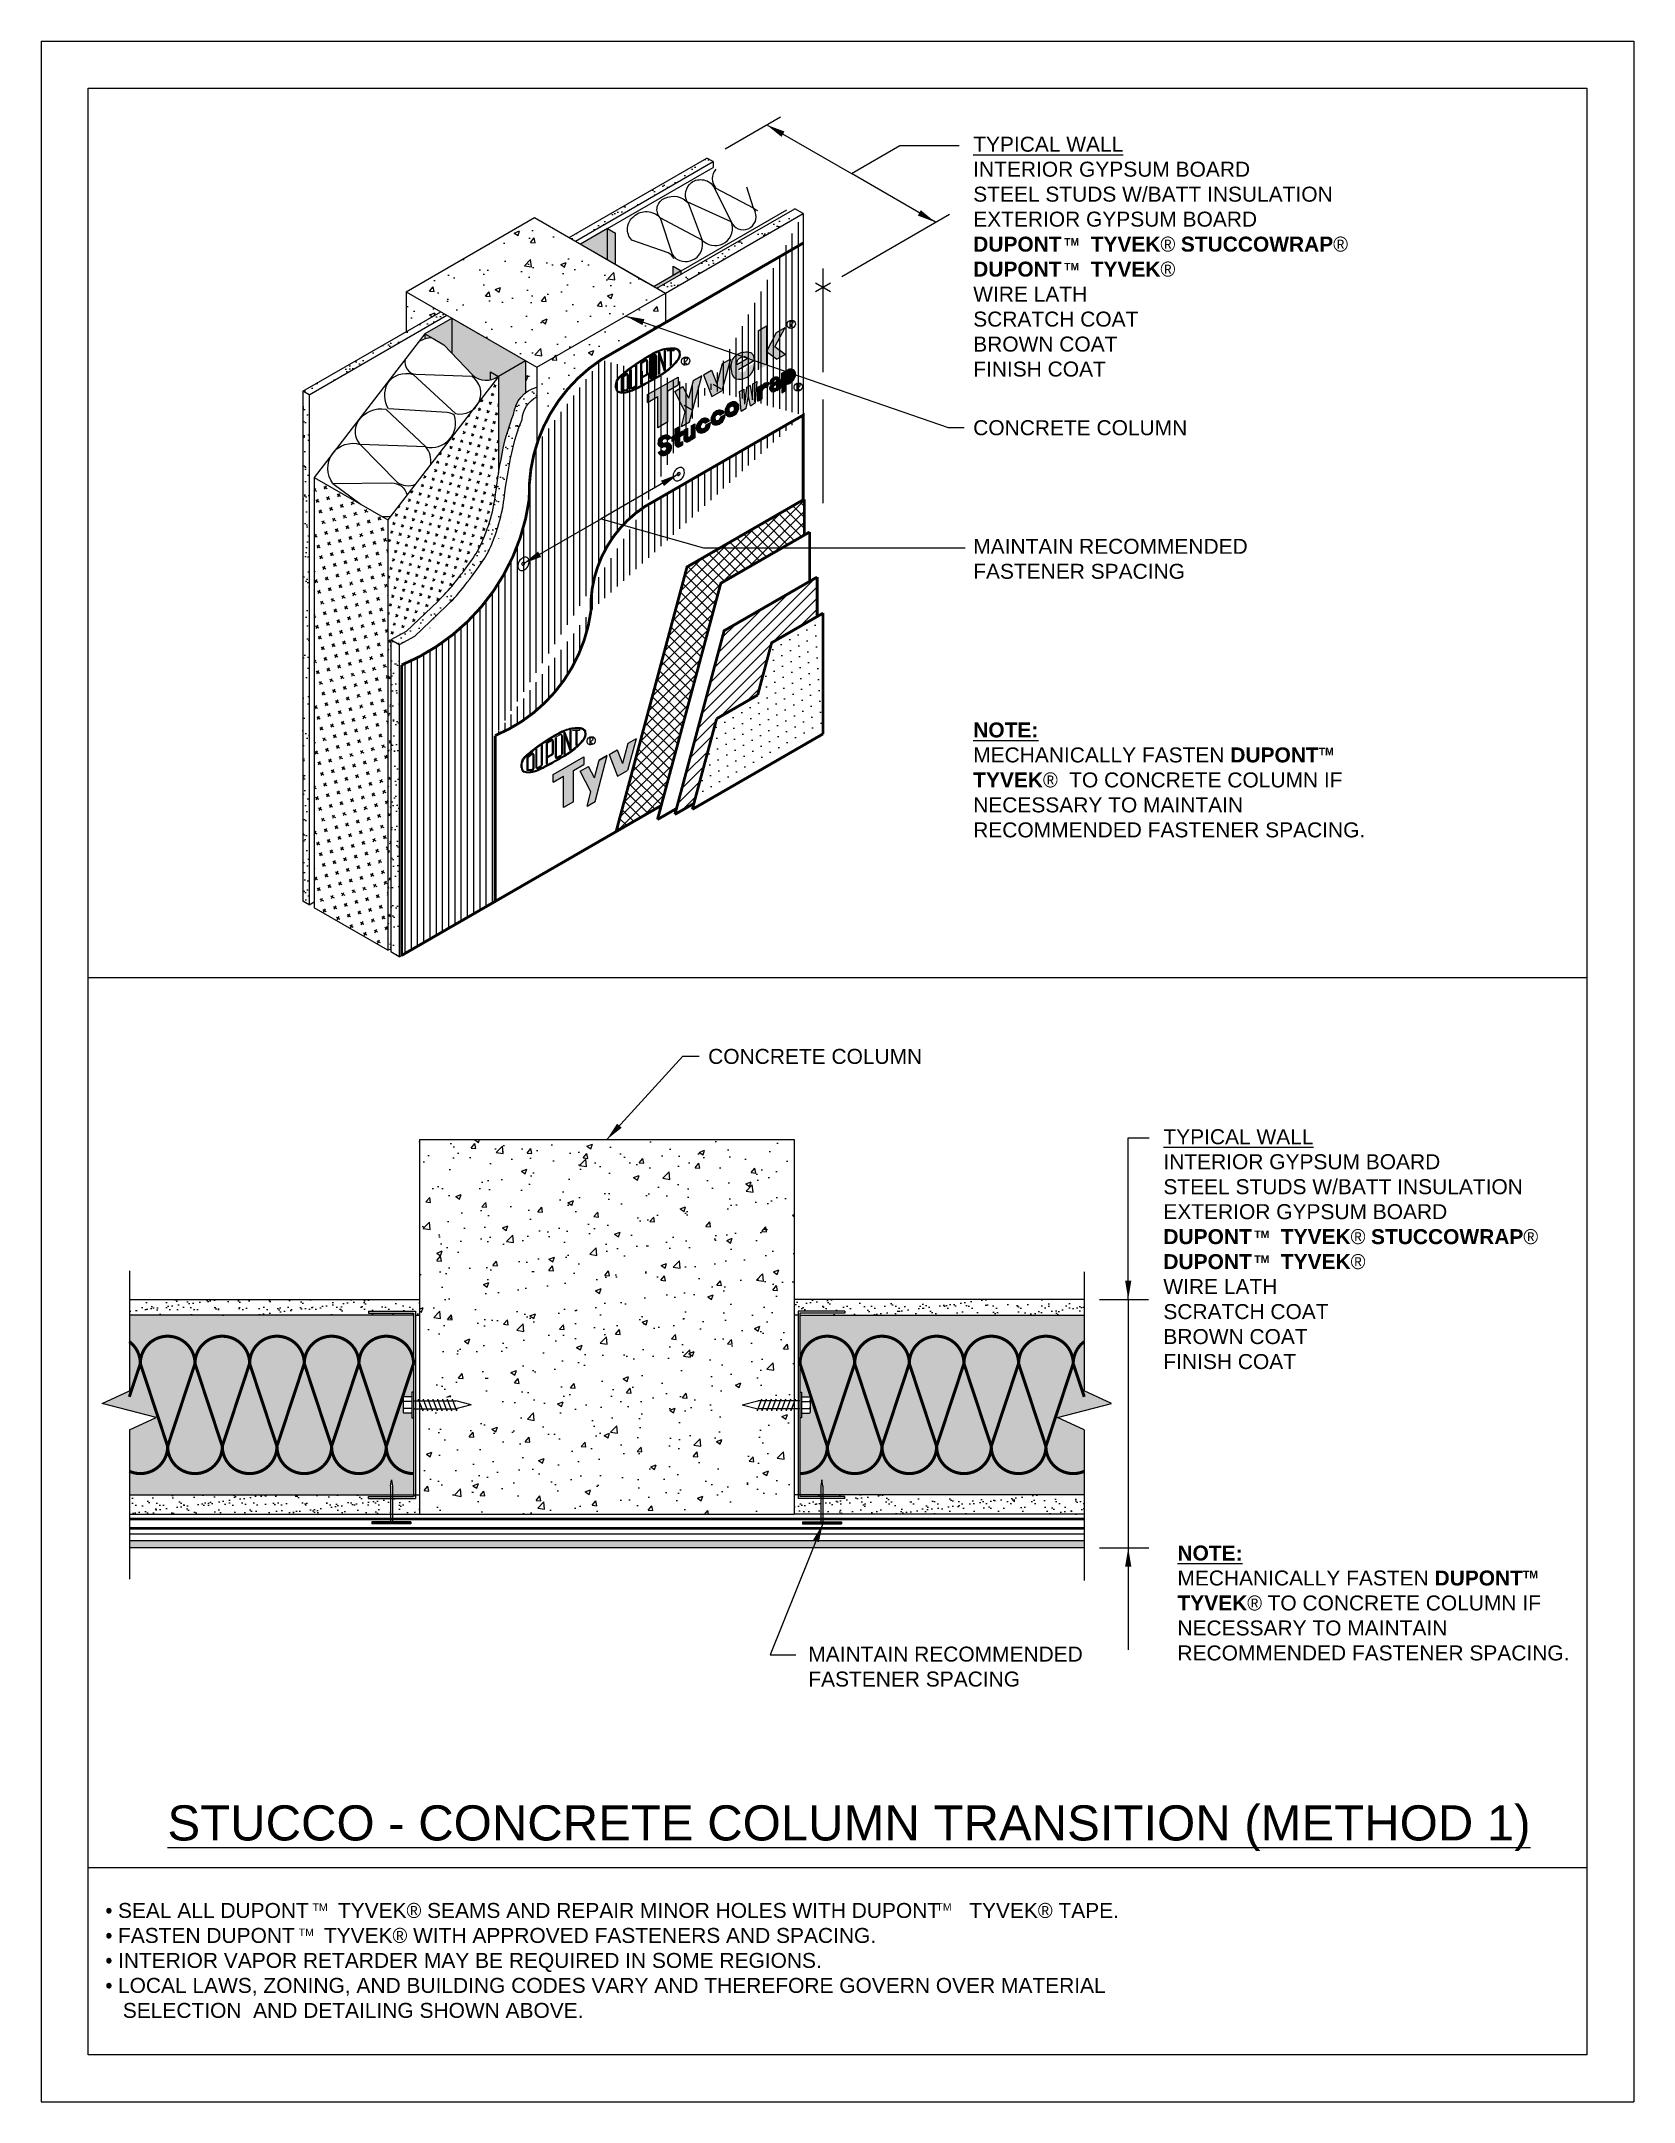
# Model space of a CAD drawing. Extents: x 0 to 51, y 0 to 66.
import ezdxf

# ---------------------------------------------------------------- set-up
doc = ezdxf.new("R2010")
doc.units = 0
doc.header["$LTSCALE"] = 1.5
doc.header["$MEASUREMENT"] = 0
doc.linetypes.add('DASHED', pattern=[0.75, 0.5, -0.25])
doc.layers.get('DEFPOINTS').update_dxf_attribs({"linetype": 'CONTINUOUS'})
for name, color, linetype in [('CLADDING', 252, 'CONTINUOUS'), ('DUPONTLOGO', 242, 'CONTINUOUS'), ('FASTENING', 7, 'CONTINUOUS'), ('INSULATION', 40, 'CONTINUOUS'), ('STRUCTURE', 252, 'CONTINUOUS'), ('STRUCTURE_SHADING', 254, 'CONTINUOUS'), ('TEXT', 7, 'CONTINUOUS'), ('TITLE', 7, 'CONTINUOUS'), ('TYVEK', 160, 'DASHED'), ('W', 7, 'CONTINUOUS')]:
    doc.layers.add(name, color=color, linetype=linetype)
doc.styles.add('DETAILS', font='sanss___.ttf', dxfattribs={"height": 1})
doc.linetypes.add('ZIGZAG', pattern='A,0.0001,-0.2,[131,ltypeshp.shx,S=0.2,R=0,X=-0.2,Y=0],-0.4,[131,ltypeshp.shx,S=0.2,R=180,X=0.2,Y=0],-0.2', length=0.8001)
doc.dimstyles.new('TYVEKDETAILS', dxfattribs={"dimscale": 6, "dimtxt": 1.5, "dimasz": 0.1, "dimexe": 0.75, "dimexo": 0.75, "dimgap": 0.75, "dimtad": 0, "dimtih": 1, "dimtoh": 1, "dimdec": 4, "dimzin": 0, "dimtxsty": 'DETAILS', "dimcen": 0.0625, "dimazin": 3, "dimtfac": 1, "dimtdec": 4, "dimtofl": 0, "dimtmove": 0, "dimatfit": 3, "dimtolj": 1, "dimtzin": 0})
pattern_1 = [(37.5, (107.66676, 9.34265), (-0.0157483, 0.481706), [0, -0.38, 0, -0.425, 0, -0.40625]), (7.5, (107.66676, 9.34265), (0.442444, 0.7055365), [0, -0.205, 0, -0.3425, 0, -0.13125]), (327.5, (107.35926, 9.34265), (0.7785355, 0.0014148), [0, -0.125, 0, -0.45, 0, -0.5875]), (317.5, (107.35926, 9.34265), (0.7515317, 0.219419), [0, -0.0625, 0, -0.295, 0, -0.3375])]
pattern_2 = [(37.5, (109.8774, 3.29688), (-0.0157483, 0.481706), [0, -0.38, 0, -0.425, 0, -0.40625]), (7.5, (109.8774, 3.2969), (0.4424442, 0.7055365), [0, -0.205, 0, -0.3425, 0, -0.13125]), (327.5, (109.5699, 3.29688), (0.7785355, 0.0014148), [0, -0.125, 0, -0.45, 0, -0.5875]), (317.5, (109.5699, 3.2969), (0.7515317, 0.219419), [0, -0.0625, 0, -0.295, 0, -0.3375])]
pattern_3 = [(50, (45.4531, 3.2969), (1.79315, -0.15688), [0.1875, -2.0625]), (355, (45.4531, 3.2969), (-0.34688, 1.88048), [0.15, -1.65]), (100.4514, (45.6026, 3.2838), (1.446273, 1.7236), [0.15935, -1.752855]), (46.1842, (45.4531, 3.7969), (2.6681, -0.4138), [0.28125, -3.09375]), (96.6356, (45.6755, 3.7624), (2.33666, 2.43529), [0.23903, -2.62928]), (351.184, (45.453, 3.797), (2.33665, 2.4353), [0.225, -2.475]), (21, (45.7031, 3.6719), (1.492268, -1.006547), [0.1875, -2.0625]), (326, (45.7031, 3.6719), (0.60829, 1.812875), [0.15, -1.65]), (71.4514, (45.8275, 3.588), (2.100557, 0.806326), [0.15935, -1.752855]), (37.5, (45.4531, 3.2969), (0.0303996, 0.8322346), [0, -1.63, 0, -1.675, 0, -1.65625]), (7.5, (45.4531, 3.2969), (0.657674, 0.986029), [0, -0.955, 0, -1.5925, 0, -0.63125]), (327.5, (44.8956, 3.2969), (1.334556, -0.056387), [0, -0.625, 0, -1.95, 0, -2.5875]), (317.5, (44.6456, 3.2969), (1.457965, 0.250262), [0, -0.8125, 0, -1.295, 0, -1.8375])]

msp = doc.modelspace()

# ---------------------------------------------------------------- texts
at = {"layer": 'TEXT', "style": 'DETAILS'}
for s, insert, char_height, width, attachment_point in [('{\\fArial|b0|i0|c0|p34;\\LTYPICAL WALL\\P}INTERIOR GYPSUM BOARD\\PSTEEL STUDS W/BATT INSULATION\\PEXTERIOR GYPSUM BOARD\\P{\\fSansSerif|b1|i0|c2|p2;DUPONT     TYVEK\\fSymbol|b0|i0|c2|p18;â \\fSansSerif|b1|i0|c2|p2;STUCCOWRAP\\fSymbol|b0|i0|c2|p18;â}\\P{\\fSansSerif|b1|i0|c2|p2;DUPONT     TYVEK\\fSymbol|b0|i0|c2|p18;â }\\PWIRE LATH\\PSCRATCH COAT\\PBROWN COAT\\PFINISH COAT', (29.846, 62.941), 0.48, 17.31972, 1), ('CONCRETE COLUMN', (29.846, 53.861), 0.48, 10.15656, 1), ('MAINTAIN RECOMMENDED FASTENER SPACING', (29.846, 50.061), 0.48, 10.15656, 1), ('{\\fSansSerif|b1|i0|c2|p2;\\LNOTE:}\\PMECHANICALLY FASTEN {\\fSansSerif|b1|i0|c2|p2;DUPONT     TYVEK\\fSymbol|b0|i0|c2|p18;â } TO CONCRETE COLUMN IF NECESSARY TO MAINTAIN RECOMMENDED FASTENER SPACING.', (29.846, 44.18), 0.48, 12.59974, 1), ('CONCRETE COLUMN', (21.358, 33.724), 0.48, 10.15656, 1), ('{\\fArial|b0|i0|c0|p34;\\LTYPICAL WALL\\P}INTERIOR GYPSUM BOARD\\PSTEEL STUDS W/BATT INSULATION\\PEXTERIOR GYPSUM BOARD\\P{\\fSansSerif|b1|i0|c2|p2;DUPONT     TYVEK\\fSymbol|b0|i0|c2|p18;â \\fSansSerif|b1|i0|c2|p2;STUCCOWRAP\\fSymbol|b0|i0|c2|p18;â}\\P{\\fSansSerif|b1|i0|c2|p2;DUPONT     TYVEK\\fSymbol|b0|i0|c2|p18;â }\\PWIRE LATH\\PSCRATCH COAT\\PBROWN COAT\\PFINISH COAT', (35.936, 31.151), 0.48, 17.31972, 1), ('{\\fSansSerif|b1|i0|c2|p2;\\LNOTE:}\\PMECHANICALLY FASTEN {\\fSansSerif|b1|i0|c2|p2;DUPONT     TYVEK\\fSymbol|b0|i0|c2|p18;â }TO CONCRETE COLUMN IF NECESSARY TO MAINTAIN RECOMMENDED FASTENER SPACING.', (36.386, 17.817), 0.48, 12.59974, 1), ('MAINTAIN RECOMMENDED FASTENER SPACING', (24.565, 14.58), 0.48, 10.15656, 1), ('{\\LSTUCCO - CONCRETE COLUMN TRANSITION (METHOD 1)}', (25.868, 9.495), 1.125, 44.28741, 2), ('{\\fSymbol|b0|i0|c2|p18;· }SEAL ALL DUPONT     TYVEK{\\fSymbol|b0|i0|c2|p18;â} SEAMS AND REPAIR MINOR HOLES WITH DUPONT     TYVEK{\\fSymbol|b0|i0|c2|p18;â} TAPE.\\P{\\fSymbol|b0|i0|c2|p18;· }FASTEN DUPONT     TYVEK{\\fSymbol|b0|i0|c2|p18;â} WITH APPROVED FASTENERS AND SPACING.\\P{\\fSymbol|b0|i0|c2|p18;· }INTERIOR VAPOR RETARDER MAY BE REQUIRED IN SOME REGIONS.\\P{\\fSymbol|b0|i0|c2|p18;· }LOCAL LAWS, ZONING, AND BUILDING CODES VARY AND THEREFORE GOVERN OVER MATERIAL\\P   SELECTION  AND DETAILING SHOWN ABOVE.', (2.055, 6.368), 0.48, 35.67362, 1), ('TM', (8.69, 6.352), 0.24, 16.62, 1), ('TM', (28.669, 6.361), 0.24, 16.62, 1), ('TM', (8.248, 5.549), 0.24, 16.62, 1)]:
    msp.add_mtext(s, dxfattribs=dict(at, insert=insert, char_height=char_height, width=width, attachment_point=attachment_point))
at = {"layer": 'TEXT', "char_height": 0.24, "attachment_point": 4, "style": 'DETAILS'}
for insert in [(32.756, 59.573), (32.756, 58.779), (40.911, 43.252), (38.846, 27.784), (38.846, 26.99), (47.451, 16.889)]:
    msp.add_mtext('{\\fSansSerif|b1|i0|c2|p2;TM}', dxfattribs=dict(at, insert=insert))

# ---------------------------------------------------------------- blocks, each defined once
blk = doc.blocks.new('A$C717F1283')
at = {"layer": 'STRUCTURE'}
for p, q in [((0, 0.63), (0.208, 0.662)), ((0.208, 0.662), (1.343, 0.662)), ((1.343, 1.25), (1.343, 0)), ((1.343, 1.25), (1.406, 1.25)), ((1.375, 1.25), (1.375, 0)), ((1.406, 1.25), (1.406, 0)), ((0.208, 0.599), (0, 0.63)), ((0.208, 0.599), (1.343, 0.599)), ((1.343, 0), (1.406, 0))]:
    blk.add_line(p, q, dxfattribs=at)
blk = doc.blocks.new('A$C1409495A')
at = {"layer": 'DUPONTLOGO', "color": 242}
for p, q in [((0.23, 0.52), (0.23, 0)), ((0.23, 0.26), (0.44, 0.13))]:
    blk.add_line(p, q, dxfattribs=at)
blk.add_ellipse((0.33, 0.34), major_axis=(0.26, 0.232), ratio=0.903174, dxfattribs=at)
blk.add_spline([(0.23, 0.52), (0.43, 0.6), (0.46, 0.46), (0.23, 0.26)], degree=3, dxfattribs=at)

# ---------------------------------------------------------------- hatches: boundary and pattern name
at = {"layer": 'CLADDING'}
h = msp.add_hatch(dxfattribs=at)
h.set_pattern_fill('ANSI37', color=256, scale=2, style=0)
h.set_pattern_definition([(45, (45.20352, 0.99384), (-0.1767767, 0.1767767), []), (135, (45.20352, 0.99384), (-0.1767767, -0.1767767), [])])
h.paths.add_polyline_path([(24.435, 50.181), (24.435, 51.329), (20.681, 49.161), (18.41, 40.683), (19.855, 41.518), (21.763, 48.638)])
h = msp.add_hatch(dxfattribs=at)
h.set_pattern_fill('ANSI31', color=256, scale=2, style=0)
h.set_pattern_definition([(45, (45.20352, 0.99384), (-0.1767767, 0.1767767), [])])
h.paths.add_polyline_path([(23.391, 46.732), (24.847, 47.572), (24.847, 48.836), (21.869, 47.117), (20.293, 41.234), (20.901, 41.585), (21.629, 44.299), (22.943, 45.057)])
h = msp.add_hatch(dxfattribs=at)
h.set_pattern_fill('DOTS', color=256, scale=5, angle=30, style=0)
h.set_pattern_definition([(30, (45.20352, 0.99384), (-0.0209335, 0.348758), [0, -0.3125])])
h.paths.add_polyline_path([(25.038, 47.682), (23.391, 46.732), (22.943, 45.057), (21.629, 44.299), (20.851, 41.397), (25.038, 43.814)])
at = {"layer": 'CLADDING', "linetype": 'CONTINUOUS'}
h = msp.add_hatch(dxfattribs=at)
h.set_pattern_fill('AR-SAND', color=256, scale=0.25, style=0)
h.set_pattern_definition(pattern_1)
h.paths.add_polyline_path([(12.111, 25.696), (2.822, 25.696), (2.822, 25.196), (11.924, 25.196), (11.924, 25.259), (10.486, 25.259), (10.486, 25.321), (11.986, 25.321), (11.986, 25.196), (12.111, 25.196)])
h = msp.add_hatch(dxfattribs=at)
h.set_pattern_fill('AR-SAND', color=256, scale=0.25, style=0)
h.set_pattern_definition(pattern_1)
h.paths.add_polyline_path([(33.401, 25.696), (24.111, 25.696), (24.111, 25.196), (24.236, 25.196), (24.236, 25.321), (25.736, 25.321), (25.736, 25.259), (24.299, 25.259), (24.299, 25.196), (33.401, 25.196)])
h = msp.add_hatch(dxfattribs=at)
h.set_pattern_fill('AR-SAND', color=256, scale=0.25, style=0)
h.set_pattern_definition(pattern_1)
h.paths.add_polyline_path([(12.111, 19.446), (11.986, 19.446), (11.986, 19.321), (10.486, 19.321), (10.486, 19.384), (11.924, 19.384), (11.924, 19.446), (2.822, 19.446), (2.822, 18.821), (12.111, 18.821)])
h = msp.add_hatch(dxfattribs=at)
h.set_pattern_fill('AR-SAND', color=256, scale=0.25, style=0)
h.set_pattern_definition(pattern_1)
h.paths.add_polyline_path([(33.401, 19.446), (24.299, 19.446), (24.299, 19.384), (25.736, 19.384), (25.736, 19.321), (24.236, 19.321), (24.236, 19.446), (24.111, 19.446), (24.111, 18.821), (33.401, 18.821)])
at = {"layer": 'CLADDING'}
h = msp.add_hatch(dxfattribs=at)
h.set_pattern_fill('DOTS', color=256, scale=2, angle=-90, style=0)
h.set_pattern_definition([(270, (45.57812, 11.10938), (0.125, -0.0625), [0, -0.125])])
h.paths.add_polyline_path([(33.401, 17.962), (2.822, 17.962), (2.822, 17.821), (2.822, 17.821), (2.822, 17.742), (33.401, 17.742), (33.401, 17.821), (33.401, 17.821)])
at = {"layer": 'DUPONTLOGO'}
h = msp.add_hatch(color=182, dxfattribs=at)
h.paths.add_polyline_path([(23.821, 56.825), (23.55, 56.669), (23.225, 56.054), (23.55, 55.813), (23.821, 55.97), (23.496, 56.21)])
h.paths.add_polyline_path([(23.225, 56.482), (23.225, 56.879), (22.955, 56.723), (22.955, 55.47), (23.225, 55.626)])
h = msp.add_hatch(color=242, dxfattribs=at)
edge = h.paths.add_edge_path()
edge.add_spline(control_points=[(19.411, 55.907), (19.278, 55.826), (19.014, 55.664), (18.678, 55.406), (18.392, 55.159), (18.391, 54.962), (18.391, 54.898)], knot_values=[0, 0, 0, 0, 0.232663, 0.461387, 0.653522, 0.747926, 0.747926, 0.747926, 0.747926], degree=3, periodic=0)
edge.add_spline(control_points=[(18.391, 54.898), (18.391, 54.896), (18.392, 54.894), (18.392, 54.893)], knot_values=[0, 0, 0, 0, 0.002347, 0.002347, 0.002347, 0.002347], degree=3, periodic=0)
edge.add_line((18.392, 54.893), (18.423, 54.898))
edge.add_spline(control_points=[(18.423, 54.898), (18.423, 54.898), (18.423, 54.899), (18.422, 54.9)], knot_values=[0.001175, 0.001175, 0.001175, 0.001175, 0.002358, 0.002358, 0.002358, 0.002358], degree=3, periodic=0)
edge.add_spline(control_points=[(18.422, 54.9), (18.423, 54.978), (18.424, 55.049), (18.478, 55.171), (18.527, 55.228), (18.669, 55.358), (18.763, 55.43), (18.939, 55.565), (19.028, 55.628), (19.221, 55.754), (19.324, 55.817), (19.427, 55.88)], knot_values=[0.001205, 0.001205, 0.001205, 0.001205, 0.114856, 0.114856, 0.229711, 0.229711, 0.398491, 0.398491, 0.567271, 0.567271, 0.747926, 0.747926, 0.747926, 0.747926], degree=3, periodic=0)
edge.add_spline(control_points=[(19.427, 55.88), (19.564, 55.961), (19.699, 56.041), (19.932, 56.12), (20.017, 56.138), (20.197, 56.152), (20.301, 56.158), (20.382, 56.108), (20.4, 56.09), (20.42, 56.069)], knot_values=[0, 0, 0, 0, 0.237846, 0.237846, 0.375936, 0.375936, 0.514027, 0.514027, 0.556048, 0.556048, 0.556048, 0.556048], degree=3, periodic=0)
edge.add_line((20.42, 56.069), (20.448, 56.085))
edge.add_spline(control_points=[(20.448, 56.085), (20.427, 56.107), (20.36, 56.178), (20.172, 56.184), (19.961, 56.164), (19.695, 56.076), (19.521, 55.972), (19.411, 55.907)], knot_values=[0, 0, 0, 0, 0.044057, 0.144682, 0.25739, 0.368627, 0.559907, 0.559907, 0.559907, 0.559907], degree=3, periodic=0)
for color, points in [(242, [(20.171, 56.081), (20.263, 56.085), (20.263, 56.116), (20.045, 56.107), (20.045, 56.075), (20.14, 56.079), (20.14, 55.602), (20.171, 55.631)]), (242, [(19.076, 55.621), (19.045, 55.6), (19.045, 54.971, -0.293439), (19.035, 54.957), (18.91, 54.9, -0.546266), (18.888, 54.914), (18.888, 55.485), (18.857, 55.463), (18.857, 54.914, 0.546266), (18.923, 54.871), (19.048, 54.929, 0.293439), (19.076, 54.971)]), (242, [(19.701, 55.918, 0.570599), (19.631, 55.959), (19.506, 55.89, 0.2734), (19.482, 55.849), (19.482, 55.24, 0.573672), (19.552, 55.199), (19.677, 55.269, 0.270913), (19.701, 55.31)]), (242, [(19.763, 55.32), (19.795, 55.341), (19.795, 55.929), (19.951, 55.444), (19.982, 55.465), (19.982, 56.096), (19.951, 56.086), (19.951, 55.573), (19.795, 56.036), (19.763, 56.026)]), (182, [(22.072, 55.816), (21.81, 55.664), (21.639, 55.026), (21.468, 55.467), (21.206, 55.316), (21.476, 54.616), (21.801, 54.804)]), (182, [(19.744, 54.616), (19.744, 53.616), (20.069, 53.804), (20.069, 54.804), (20.394, 54.991), (20.394, 55.241), (19.42, 54.679), (19.42, 54.429)]), (182, [(21.152, 55.284), (20.889, 55.133), (20.739, 54.562), (20.548, 54.936), (20.286, 54.784), (20.624, 54.124), (20.502, 53.659), (20.764, 53.811)]), (182, [(22.712, 54.326), (22.879, 54.423), (22.928, 55.105), (22.792, 55.026), (22.773, 54.518), (22.704, 54.975), (22.586, 54.908), (22.517, 54.371), (22.498, 54.857), (22.362, 54.778), (22.411, 54.153), (22.578, 54.249), (22.645, 54.636)]), (182, [(22.954, 54.466), (23.09, 54.545), (23.09, 54.803, -0.403544), (23.259, 54.913), (23.297, 55.055, 0.318825), (23.09, 54.967), (23.09, 54.998), (22.954, 54.919)]), (182, [(21.731, 54.027), (21.87, 54.107, 0.435127), (21.597, 54.139, 0.25764), (21.442, 53.85, 0.51314), (21.677, 53.725, 0.010505), (21.686, 53.728), (21.781, 53.783, 0.251026), (21.898, 54.047), (21.759, 53.967, -0.348023), (21.658, 53.849, -0.399352), (21.579, 53.881, -0.308439), (21.61, 54.013, -0.360236)]), (182, [(20.435, 53.32), (20.535, 53.378), (20.535, 53.514), (20.435, 53.456), (20.435, 53.659), (20.299, 53.581), (20.299, 53.377), (20.198, 53.319), (20.198, 53.183), (20.299, 53.241), (20.299, 53.092, 0.52255), (20.45, 53.014), (20.535, 53.064), (20.535, 53.184), (20.473, 53.148, -0.562558), (20.435, 53.184)]), (182, [(20.931, 53.745), (20.814, 53.677), (20.814, 53.373, -0.459826), (20.695, 53.323), (20.695, 53.608), (20.577, 53.541), (20.577, 53.229, 0.695971), (20.814, 53.278), (20.814, 53.224), (20.931, 53.292)]), (182, [(21.265, 53.768), (21.404, 53.848, 0.435127), (21.131, 53.879, 0.25764), (20.976, 53.591, 0.51314), (21.212, 53.466, 0.010505), (21.221, 53.469), (21.316, 53.524, 0.251026), (21.432, 53.788), (21.293, 53.708, -0.348023), (21.192, 53.589, -0.399352), (21.113, 53.622, -0.308439), (21.144, 53.754, -0.360236)]), (242, [(16.741, 43.158), (16.772, 43.179), (16.772, 43.767), (16.929, 43.282), (16.96, 43.303), (16.96, 43.934), (16.929, 43.924), (16.929, 43.412), (16.772, 43.874), (16.741, 43.864)]), (242, [(17.149, 43.919), (17.241, 43.923), (17.241, 43.955), (17.022, 43.945), (17.022, 43.914), (17.117, 43.918), (17.117, 43.44), (17.149, 43.469)]), (182, [(19.05, 43.654), (18.787, 43.503), (18.617, 42.864), (18.446, 43.306), (18.184, 43.154), (18.454, 42.455), (18.779, 42.642)]), (242, [(16.054, 43.459), (16.022, 43.438), (16.022, 42.81, -0.293439), (16.013, 42.796), (15.888, 42.738, -0.546266), (15.866, 42.753), (15.866, 43.323), (15.835, 43.301), (15.835, 42.753, 0.546266), (15.901, 42.71), (16.026, 42.767, 0.293439), (16.054, 42.81)]), (182, [(16.722, 42.455), (16.722, 41.455), (17.047, 41.642), (17.047, 42.642), (17.372, 42.83), (17.372, 43.08), (16.397, 42.517), (16.397, 42.267)]), (182, [(18.129, 43.123), (17.867, 42.971), (17.717, 42.401), (17.526, 42.774), (17.263, 42.623), (17.602, 41.963), (17.48, 41.498), (17.742, 41.649)])]:
    msp.add_hatch(color=color, dxfattribs=at).paths.add_polyline_path(points)
h = msp.add_hatch(color=242, dxfattribs=at)
h.paths.add_polyline_path([(19.201, 55.007), (19.232, 55.024), (19.232, 55.22), (19.395, 55.308, 0.275801), (19.42, 55.349), (19.42, 55.755, 0.588096), (19.348, 55.794), (19.201, 55.703)])
h.paths.add_polyline_path([(19.232, 55.255), (19.38, 55.335, 0.275801), (19.388, 55.349), (19.388, 55.755, 0.588096), (19.364, 55.768), (19.232, 55.686)], flags=16)
h = msp.add_hatch(color=242, dxfattribs=at)
edge = h.paths.add_edge_path()
edge.add_spline(control_points=[(20.448, 56.085), (20.461, 56.037), (20.491, 55.926), (20.397, 55.77), (20.255, 55.614), (20.05, 55.424), (19.753, 55.239), (19.53, 55.115), (19.42, 55.054)], knot_values=[0, 0, 0, 0, 0.071407, 0.167973, 0.251697, 0.391689, 0.584619, 0.774344, 0.774344, 0.774344, 0.774344], degree=3, periodic=0)
edge.add_line((19.42, 55.054), (19.405, 55.081))
edge.add_spline(control_points=[(19.405, 55.081), (19.619, 55.201), (19.837, 55.315), (20.117, 55.528), (20.198, 55.603), (20.32, 55.732), (20.366, 55.784), (20.429, 55.891), (20.444, 55.936), (20.435, 56.013), (20.428, 56.041), (20.42, 56.069)], knot_values=[0.000251, 0.000251, 0.000251, 0.000251, 0.36813, 0.36813, 0.535334, 0.535334, 0.640047, 0.640047, 0.727343, 0.727343, 0.770536, 0.770536, 0.770536, 0.770536], degree=3, periodic=0)
edge.add_line((20.42, 56.069), (20.448, 56.085))
h = msp.add_hatch(color=182, dxfattribs=at)
edge = h.paths.add_edge_path()
edge.add_spline(control_points=[(22.844, 55.781), (22.83, 55.868), (22.804, 56.031), (22.555, 56.046), (22.332, 56.01), (22.129, 55.852), (22.069, 55.597), (22.096, 55.444), (22.111, 55.358)], knot_values=[0, 0, 0, 0, 0.582759, 1.083244, 1.602996, 2.320453, 2.834595, 3.482392, 3.482392, 3.482392, 3.482392], degree=3, periodic=0)
edge.add_spline(control_points=[(22.111, 55.358), (22.133, 55.309), (22.199, 55.158), (22.555, 55.167), (22.821, 55.393), (22.838, 55.608), (22.844, 55.687)], knot_values=[0, 0, 0, 0, 0.382822, 1.171062, 2.162539, 2.745477, 2.745477, 2.745477, 2.745477], degree=3, periodic=0)
edge.add_line((22.844, 55.687), (22.573, 55.531))
edge.add_arc((22.448, 55.514), 0.126, -165.32687, 7.70234, ccw=False)
edge.add_line((22.326, 55.482), (22.356, 55.5))
edge.add_line((22.356, 55.5), (22.844, 55.781))
edge = h.paths.add_edge_path(flags=16)
edge.add_spline(control_points=[(22.281, 55.644), (22.266, 55.658), (22.266, 55.678), (22.268, 55.741), (22.291, 55.783), (22.351, 55.838), (22.435, 55.879), (22.538, 55.893), (22.61, 55.884), (22.612, 55.832)], knot_values=[0.169335, 0.169335, 0.169335, 0.169335, 0.236034, 0.236034, 0.350719, 0.350719, 0.465405, 0.465405, 0.543701, 0.543701, 0.543701, 0.543701], degree=3, periodic=0)
edge.add_line((22.612, 55.832), (22.281, 55.644))
h = msp.add_hatch(color=182, dxfattribs=at)
h.paths.add_polyline_path([(24.16, 55.349, 0.566913), (23.913, 55.472), (23.883, 55.455, 0.131899), (23.84, 55.395), (23.84, 55.431), (23.722, 55.363), (23.722, 55.227), (23.722, 54.91), (23.722, 54.74), (23.84, 54.808), (23.84, 55.016, 0.100237), (23.903, 55.018, 0.176604), (24.102, 55.163, 0.143974)])
h.paths.add_polyline_path([(23.86, 55.231, 0.087797), (23.86, 55.212, -0.036637)], flags=16)
h = msp.add_hatch(color=242, dxfattribs=at)
edge = h.paths.add_edge_path()
edge.add_line((18.889, 54.786), (18.878, 54.815))
edge.add_spline(control_points=[(18.878, 54.815), (18.86, 54.809), (18.84, 54.802), (18.737, 54.773), (18.628, 54.757), (18.506, 54.776), (18.474, 54.789), (18.437, 54.828), (18.429, 54.857), (18.423, 54.898)], knot_values=[0.002358, 0.002358, 0.002358, 0.002358, 0.032929, 0.032929, 0.159215, 0.159215, 0.221312, 0.221312, 0.281052, 0.281052, 0.281052, 0.281052], degree=3, periodic=0)
edge.add_line((18.423, 54.898), (18.392, 54.893))
edge.add_spline(control_points=[(18.392, 54.893), (18.396, 54.866), (18.422, 54.718), (18.687, 54.725), (18.85, 54.772), (18.889, 54.786)], knot_values=[0.002347, 0.002347, 0.002347, 0.002347, 0.040585, 0.219806, 0.28106, 0.28106, 0.28106, 0.28106], degree=3, periodic=0)
h = msp.add_hatch(color=242, dxfattribs=at)
h.paths.add_polyline_path([(18.795, 55.313, 0.63901), (18.717, 55.349), (18.576, 55.229), (18.576, 54.798), (18.753, 54.818, 0.382353), (18.795, 54.864)])
h.paths.add_polyline_path([(18.763, 54.864, -0.382353), (18.749, 54.849), (18.607, 54.833), (18.607, 55.214), (18.738, 55.325, -0.63901), (18.763, 55.313)], flags=16)
h = msp.add_hatch(color=242, dxfattribs=at)
edge = h.paths.add_edge_path()
edge.add_spline(control_points=[(19.405, 55.081), (19.282, 55.016), (19.159, 54.949), (18.99, 54.862), (18.937, 54.836), (18.878, 54.815)], knot_values=[0.281052, 0.281052, 0.281052, 0.281052, 0.486409, 0.486409, 0.582124, 0.582124, 0.582124, 0.582124], degree=3, periodic=0)
edge.add_line((18.878, 54.815), (18.889, 54.786))
edge.add_spline(control_points=[(18.889, 54.786), (18.963, 54.812), (19.13, 54.898), (19.309, 54.995), (19.42, 55.054)], knot_values=[0.28106, 0.28106, 0.28106, 0.28106, 0.397759, 0.582124, 0.582124, 0.582124, 0.582124], degree=3, periodic=0)
edge.add_line((19.42, 55.054), (19.405, 55.081))
h = msp.add_hatch(color=182, dxfattribs=at)
h.paths.add_polyline_path([(23.369, 55.154, 0.110247), (23.326, 55.02), (23.442, 55.087, -0.269), (23.499, 55.152, -0.353187), (23.552, 55.151, -0.190542), (23.562, 55.1, 0.114319), (23.356, 54.961, 0.454612), (23.381, 54.78, 0.405813), (23.562, 54.847), (23.562, 54.817), (23.679, 54.885), (23.679, 55.121, 0.379187), (23.555, 55.242, 0.2442)])
h.paths.add_polyline_path([(23.555, 55.01, -0.000944), (23.555, 54.924, -0.271128), (23.489, 54.872, -0.43828), (23.441, 54.911, -0.303877), (23.46, 54.957, -0.108109)], flags=16)
h = msp.add_hatch(color=182, dxfattribs=at)
h.paths.add_polyline_path([(22.045, 54.407, 0.25764), (21.89, 54.118, 0.51314), (22.125, 53.993, 0.082009), (22.191, 54.026, 0.297026), (22.345, 54.322, 0.535021)])
h.paths.add_polyline_path([(22.202, 54.273, -0.435984), (22.105, 54.117, -0.460567), (22.023, 54.161, -0.279751), (22.057, 54.281, -0.460315)], flags=16)
h = msp.add_hatch(color=182, dxfattribs=at)
h.paths.add_polyline_path([(20.055, 53.231), (20.177, 53.301, 0.38336), (19.904, 53.358, 0.006268), (19.898, 53.356), (19.836, 53.32, 0.257605), (19.749, 53.109, 0.254953), (19.856, 53.002), (20.078, 53.13, 0.15825), (19.965, 53.13, -0.389561), (19.883, 53.152, -0.499574), (19.929, 53.252, -0.305424)])
h.paths.add_polyline_path([(19.964, 52.869, -0.399352), (19.886, 52.902), (19.76, 52.829, 0.43079), (19.983, 52.745), (20.111, 52.819, 0.265575), (20.182, 53.045, 0.190481), (20.078, 53.13), (19.856, 53.002, 0.084501), (19.909, 52.996, -0.383159), (20.039, 52.979, -0.462874)])
h = msp.add_hatch(color=242, dxfattribs=at)
edge = h.paths.add_edge_path()
edge.add_spline(control_points=[(17.426, 43.923), (17.405, 43.945), (17.337, 44.017), (17.15, 44.023), (16.939, 44.003), (16.672, 43.914), (16.499, 43.811), (16.389, 43.746)], knot_values=[0, 0, 0, 0, 0.220285, 0.723409, 1.286951, 1.843133, 2.799534, 2.799534, 2.799534, 2.799534], degree=3, periodic=0)
edge.add_spline(control_points=[(16.389, 43.746), (16.256, 43.664), (15.992, 43.503), (15.656, 43.245), (15.369, 42.998), (15.369, 42.801), (15.369, 42.736)], knot_values=[0, 0, 0, 0, 1.163314, 2.306933, 3.267609, 3.739632, 3.739632, 3.739632, 3.739632], degree=3, periodic=0)
edge.add_spline(control_points=[(15.369, 42.736), (15.369, 42.734), (15.369, 42.733), (15.37, 42.731)], knot_values=[0, 0, 0, 0, 0.011737, 0.011737, 0.011737, 0.011737], degree=3, periodic=0)
edge.add_line((15.37, 42.731), (15.401, 42.736))
edge.add_spline(control_points=[(15.401, 42.736), (15.4, 42.737), (15.4, 42.738), (15.4, 42.738)], knot_values=[0.001175, 0.001175, 0.001175, 0.001175, 0.002358, 0.002358, 0.002358, 0.002358], degree=3, periodic=0)
edge.add_spline(control_points=[(15.4, 42.738), (15.4, 42.816), (15.402, 42.888), (15.456, 43.01), (15.505, 43.066), (15.647, 43.197), (15.74, 43.269), (15.917, 43.403), (16.006, 43.466), (16.199, 43.593), (16.302, 43.656), (16.405, 43.719)], knot_values=[0.001205, 0.001205, 0.001205, 0.001205, 0.114856, 0.114856, 0.229711, 0.229711, 0.398491, 0.398491, 0.567271, 0.567271, 0.747926, 0.747926, 0.747926, 0.747926], degree=3, periodic=0)
edge.add_spline(control_points=[(16.405, 43.719), (16.542, 43.8), (16.677, 43.88), (16.909, 43.959), (16.995, 43.976), (17.175, 43.99), (17.278, 43.996), (17.36, 43.946), (17.378, 43.928), (17.398, 43.908)], knot_values=[0, 0, 0, 0, 0.237846, 0.237846, 0.375936, 0.375936, 0.514027, 0.514027, 0.556048, 0.556048, 0.556048, 0.556048], degree=3, periodic=0)
edge.add_line((17.398, 43.908), (17.426, 43.923))
h = msp.add_hatch(color=242, dxfattribs=at)
h.paths.add_polyline_path([(16.179, 42.846), (16.21, 42.863), (16.21, 43.058), (16.373, 43.146, 0.275801), (16.397, 43.187), (16.397, 43.593, 0.588096), (16.326, 43.633), (16.179, 43.542)])
h.paths.add_polyline_path([(16.21, 43.094), (16.358, 43.174, 0.275801), (16.366, 43.187), (16.366, 43.593, 0.588096), (16.342, 43.606), (16.21, 43.524)], flags=16)
h = msp.add_hatch(color=242, dxfattribs=at)
edge = h.paths.add_edge_path()
edge.add_spline(control_points=[(17.426, 43.923), (17.439, 43.876), (17.469, 43.764), (17.374, 43.608), (17.233, 43.453), (17.027, 43.262), (16.731, 43.078), (16.508, 42.954), (16.397, 42.892)], knot_values=[0, 0, 0, 0, 0.071407, 0.167973, 0.251697, 0.391689, 0.584619, 0.774344, 0.774344, 0.774344, 0.774344], degree=3, periodic=0)
edge.add_line((16.397, 42.892), (16.383, 42.92))
edge.add_spline(control_points=[(16.383, 42.92), (16.597, 43.039), (16.815, 43.153), (17.094, 43.366), (17.176, 43.442), (17.298, 43.57), (17.344, 43.623), (17.407, 43.729), (17.422, 43.775), (17.412, 43.852), (17.405, 43.879), (17.398, 43.908)], knot_values=[0.000251, 0.000251, 0.000251, 0.000251, 0.36813, 0.36813, 0.535334, 0.535334, 0.640047, 0.640047, 0.727343, 0.727343, 0.770536, 0.770536, 0.770536, 0.770536], degree=3, periodic=0)
edge.add_line((17.398, 43.908), (17.426, 43.923))
h = msp.add_hatch(color=242, dxfattribs=at)
h.paths.add_polyline_path([(16.46, 43.078, 0.573672), (16.53, 43.038), (16.655, 43.108, 0.270913), (16.679, 43.149), (16.679, 43.756, 0.570599), (16.609, 43.797), (16.484, 43.728, 0.2734), (16.46, 43.687)])
h.paths.add_polyline_path([(16.491, 43.687, -0.2734), (16.499, 43.701), (16.624, 43.77, -0.570599), (16.647, 43.756), (16.647, 43.149, -0.270913), (16.639, 43.135), (16.514, 43.065, -0.573672), (16.491, 43.078)], flags=16)
at = {"layer": 'DUPONTLOGO', "linetype": 'CONTINUOUS'}
h = msp.add_hatch(color=256, dxfattribs=at)
edge = h.paths.add_edge_path()
edge.add_line((15.554, 43.067), (15.554, 42.637))
edge.add_line((15.554, 42.637), (15.731, 42.656))
edge.add_arc((15.725, 42.703), 0.0469, 276.30206, 360)
edge.add_line((15.772, 42.703), (15.772, 43.152))
edge.add_arc((15.725, 43.152), 0.0469, 360, 490.31593)
edge.add_line((15.695, 43.187), (15.554, 43.067))
edge = h.paths.add_edge_path(flags=16)
edge.add_line((15.585, 43.053), (15.585, 42.671))
edge.add_line((15.585, 42.671), (15.727, 42.687))
edge.add_arc((15.725, 42.703), 0.0156, 276.30206, 360)
edge.add_line((15.741, 42.703), (15.741, 43.152))
edge.add_arc((15.725, 43.152), 0.0156, 360, 490.31593)
edge.add_line((15.715, 43.163), (15.585, 43.053))
at = {"layer": 'DUPONTLOGO'}
h = msp.add_hatch(color=242, dxfattribs=at)
edge = h.paths.add_edge_path()
edge.add_spline(control_points=[(16.383, 42.92), (16.26, 42.854), (16.137, 42.788), (15.968, 42.7), (15.915, 42.675), (15.856, 42.654)], knot_values=[0.281052, 0.281052, 0.281052, 0.281052, 0.486409, 0.486409, 0.582124, 0.582124, 0.582124, 0.582124], degree=3, periodic=0)
edge.add_line((15.856, 42.654), (15.867, 42.624))
edge.add_spline(control_points=[(15.867, 42.624), (15.941, 42.651), (16.107, 42.737), (16.287, 42.833), (16.397, 42.892)], knot_values=[1.4053, 1.4053, 1.4053, 1.4053, 1.988796, 2.910618, 2.910618, 2.910618, 2.910618], degree=3, periodic=0)
edge.add_line((16.397, 42.892), (16.383, 42.92))
h = msp.add_hatch(color=242, dxfattribs=at)
edge = h.paths.add_edge_path()
edge.add_line((15.867, 42.624), (15.856, 42.654))
edge.add_spline(control_points=[(15.856, 42.654), (15.837, 42.647), (15.818, 42.641), (15.714, 42.612), (15.606, 42.595), (15.484, 42.614), (15.452, 42.628), (15.414, 42.666), (15.407, 42.696), (15.401, 42.736)], knot_values=[0.002358, 0.002358, 0.002358, 0.002358, 0.032929, 0.032929, 0.159215, 0.159215, 0.221312, 0.221312, 0.281052, 0.281052, 0.281052, 0.281052], degree=3, periodic=0)
edge.add_line((15.401, 42.736), (15.37, 42.731))
edge.add_spline(control_points=[(15.37, 42.731), (15.374, 42.705), (15.4, 42.556), (15.665, 42.563), (15.828, 42.611), (15.867, 42.624)], knot_values=[0.011737, 0.011737, 0.011737, 0.011737, 0.202925, 1.099028, 1.4053, 1.4053, 1.4053, 1.4053], degree=3, periodic=0)
at = {"layer": 'INSULATION', "linetype": 'CONTINUOUS'}
h = msp.add_hatch(dxfattribs=at)
h.set_pattern_fill('CROSS', color=256, scale=0.8, angle=30, style=0)
h.set_pattern_definition([(30, (45.45312, 3.29688), (0.0732051, 0.2732051), [0.1, -0.3]), (120, (45.52143, 3.27857), (-0.2732051, 0.0732051), [0.1, -0.3])])
h.paths.add_polyline_path([(14.354, 50.594, 0.044799), (14.552, 51.502, -0.009339), (14.647, 52.166), (14.647, 55.265), (14.021, 54.453, -0.121797), (13.826, 54.2), (11.101, 50.666), (11.101, 36.881), (11.192, 36.933), (11.192, 46.824), (11.682, 47.092), (12.708, 48.069, 0.033704), (13.215, 48.623, 0.016125), (13.829, 49.444, 0.055655), (14.158, 50.048, 0.020914)])
h = msp.add_hatch(dxfattribs=at)
h.set_pattern_fill('CROSS', color=256, angle=330, style=0)
h.set_pattern_definition([(330, (45.45312, 3.29688), (0.3415064, 0.0915064), [0.125, -0.375]), (60, (45.476, 3.2115), (-0.0915064, 0.3415064), [0.125, -0.375])])
h.paths.add_polyline_path([(11.101, 50.666), (8.742, 52.028), (8.742, 38.242), (11.101, 36.881)])
at = {"layer": 'STRUCTURE', "linetype": 'CONTINUOUS'}
h = msp.add_hatch(dxfattribs=at)
h.set_pattern_fill('AR-SAND', color=256, scale=0.25, style=0)
h.set_pattern_definition(pattern_2)
h.paths.add_polyline_path([(21.518, 62.143), (21.32, 62.258), (16.907, 59.71), (17.106, 59.596)])
h = msp.add_hatch(dxfattribs=at)
h.set_pattern_fill('AR-CONC', color=256, scale=0.25, style=0)
h.set_pattern_definition(pattern_3)
h.paths.add_polyline_path([(19.988, 57.932), (15.8, 60.349), (11.686, 57.974), (15.874, 55.557)])
h = msp.add_hatch(dxfattribs=at)
h.set_pattern_fill('AR-SAND', color=256, scale=0.25, style=0)
h.set_pattern_definition(pattern_2)
h.paths.add_polyline_path([(24.4, 60.479), (24.13, 60.635), (19.717, 58.088), (19.988, 57.932)])
h = msp.add_hatch(dxfattribs=at)
h.set_pattern_fill('AR-CONC', color=256, scale=0.25, style=0)
h.set_pattern_definition(pattern_3)
h.paths.add_polyline_path([(15.874, 55.557), (15.513, 55.765), (15.513, 54.742, -0.099872), (15.874, 54.923)])
h.paths.add_polyline_path([(12.794, 57.335), (11.686, 57.974), (11.686, 56.696)])
h = msp.add_hatch(dxfattribs=at)
h.set_pattern_fill('AR-CONC', color=256, scale=0.25, style=0)
h.set_pattern_definition(pattern_3)
h.paths.add_polyline_path([(17.931, 55.798), (19.988, 56.985), (19.988, 57.932), (15.874, 55.557), (15.874, 53.104, -0.17048)])
h = msp.add_hatch(dxfattribs=at)
h.set_pattern_fill('AR-SAND', color=256, scale=0.25, style=0)
h.set_pattern_definition(pattern_2)
h.paths.add_polyline_path([(12.992, 57.221), (12.794, 57.335), (8.381, 54.788), (8.58, 54.673)])
h.paths.add_polyline_path([(8.58, 54.673), (8.381, 54.788), (8.381, 38.451), (8.58, 38.336)])
h = msp.add_hatch(dxfattribs=at)
h.set_pattern_fill('AR-SAND', color=256, scale=0.25, style=0)
h.set_pattern_definition([(37.5, (45.45312, 3.29688), (-0.0157483, 0.481706), [0, -0.38, 0, -0.425, 0, -0.40625]), (7.5, (45.4531, 3.2969), (0.442444, 0.7055365), [0, -0.205, 0, -0.3425, 0, -0.13125]), (327.5, (45.14563, 3.29688), (0.7785355, 0.0014148), [0, -0.125, 0, -0.45, 0, -0.5875]), (317.5, (45.1456, 3.2969), (0.751532, 0.219419), [0, -0.0625, 0, -0.295, 0, -0.3375])])
h.paths.add_polyline_path([(12.978, 47.913, 0.033704), (13.486, 48.467, 0.016125), (14.099, 49.288, 0.055655), (14.428, 49.892, 0.020914), (14.625, 50.438, 0.044799), (14.822, 51.346, -0.020731), (15.068, 52.813, -0.04506), (15.398, 53.888, -0.26334), (15.874, 54.61), (15.874, 54.923, 0.309269), (15.127, 54.044, 0.04506), (14.798, 52.969, 0.020731), (14.552, 51.502, -0.044799), (14.354, 50.594, -0.020914), (14.158, 50.048, -0.055655), (13.829, 49.444, -0.016125), (13.215, 48.623, -0.033704), (12.708, 48.069), (11.682, 47.092), (11.192, 46.824), (11.462, 46.667), (11.953, 46.935)])
h.paths.add_polyline_path([(11.462, 46.667), (11.192, 46.824), (11.192, 36.828), (11.462, 36.672)])
h = msp.add_hatch(dxfattribs=at)
h.set_pattern_fill('AR-CONC', color=256, scale=0.25, style=0)
h.set_pattern_definition([(50, (45.5781, 11.1094), (1.79315, -0.15688), [0.1875, -2.0625]), (355, (45.5781, 11.1094), (-0.34688, 1.88048), [0.15, -1.65]), (100.4514, (45.7276, 11.0963), (1.44627, 1.7236), [0.15935, -1.752855]), (46.184, (45.5781, 11.6094), (2.6681, -0.4138), [0.28125, -3.09375]), (96.6356, (45.8005, 11.575), (2.33666, 2.4353), [0.23903, -2.62928]), (351.184, (45.578, 11.6094), (2.33665, 2.4353), [0.225, -2.475]), (21, (45.8281, 11.4844), (1.49227, -1.00655), [0.1875, -2.0625]), (326, (45.8281, 11.4844), (0.60829, 1.812875), [0.15, -1.65]), (71.4514, (45.9525, 11.4005), (2.10056, 0.80633), [0.15935, -1.752855]), (37.5, (45.5781, 11.1094), (0.0304, 0.832235), [0, -1.63, 0, -1.675, 0, -1.65625]), (7.5, (45.5781, 11.1094), (0.657674, 0.98603), [0, -0.955, 0, -1.5925, 0, -0.63125]), (327.5, (45.0206, 11.1094), (1.334556, -0.056387), [0, -0.625, 0, -1.95, 0, -2.5875]), (317.5, (44.7706, 11.1094), (1.457965, 0.250262), [0, -0.8125, 0, -1.295, 0, -1.8375])])
h.paths.add_polyline_path([(24.111, 30.821), (12.111, 30.821), (12.111, 22.571), (14.592, 22.571), (14.592, 22.071), (12.111, 22.071), (12.111, 18.821), (24.111, 18.821), (24.111, 22.071), (21.631, 22.071), (21.631, 22.571), (24.111, 22.571)])
at = {"layer": 'STRUCTURE_SHADING', "linetype": 'CONTINUOUS'}
h = msp.add_hatch(color=256, dxfattribs=at)
h.paths.add_polyline_path([(18.394, 59.852), (18.134, 60.002), (18.134, 59.002), (18.394, 58.852)])
h.paths.add_polyline_path([(18.134, 60.002), (17.268, 59.502), (18.134, 59.002)])
h.paths.add_polyline_path([(20.493, 58.536), (20.493, 58.64), (19.627, 58.14), (19.717, 58.088)])
h.paths.add_polyline_path([(20.233, 58.79), (20.233, 58.49), (20.493, 58.64)])
h = msp.add_hatch(color=256, dxfattribs=at)
h.paths.add_polyline_path([(12.289, 56.627), (12.289, 56.461, -0.061808), (12.511, 56.498)])
h.paths.add_polyline_path([(13.155, 57.127), (12.289, 56.627), (12.548, 56.477), (12.893, 56.278), (13.155, 56.002)])
h.paths.add_polyline_path([(13.155, 57.127), (13.155, 56.002), (13.808, 55.312, 0.244584), (14.388, 55.158), (14.388, 55.415), (14.647, 55.265), (15.513, 55.765)])
h.paths.add_polyline_path([(14.636, 55.272), (14.388, 55.415), (14.388, 55.158, 0.106294)], flags=17)
h.paths.add_polyline_path([(15.513, 55.765), (14.647, 55.265), (14.647, 52.166, -0.01139), (14.798, 52.969, -0.04506), (15.127, 54.044, -0.203123), (15.513, 54.742)])
for points in [[(11.924, 25.196), (2.822, 25.196), (2.822, 22.768), (1.948, 22.365), (3.678, 21.921), (2.822, 21.526), (2.822, 19.446), (11.189, 19.446), (11.189, 19.715), (11.221, 19.923), (11.252, 19.715), (11.252, 19.446), (11.924, 19.446), (11.924, 21.909), (11.872, 21.909), (11.872, 22.059), (11.625, 22.059, -0.414214), (11.595, 22.089), (11.595, 22.554, -0.414214), (11.625, 22.584), (11.872, 22.584), (11.872, 22.734), (11.924, 22.734)], [(34.275, 22.365), (33.401, 22.768), (33.401, 25.196), (24.299, 25.196), (24.299, 22.734), (24.35, 22.734), (24.35, 22.584), (24.597, 22.584, -0.414214), (24.627, 22.554), (24.627, 22.089, -0.414214), (24.597, 22.059), (24.35, 22.059), (24.35, 21.909), (24.299, 21.909), (24.299, 19.446), (24.971, 19.446), (24.971, 19.715), (25.002, 19.923), (25.033, 19.715), (25.033, 19.446), (33.401, 19.446), (33.401, 21.526), (32.544, 21.921)]]:
    msp.add_hatch(color=256, dxfattribs=at).paths.add_polyline_path(points)
at = {"layer": 'TYVEK', "linetype": 'CONTINUOUS'}
h = msp.add_hatch(dxfattribs=at)
h.set_pattern_fill('_USER', color=23, scale=0.2, angle=90, style=0, pattern_type=0)
h.set_pattern_definition([(90, (45.45312, 3.29688), (-0.2, 1e-17), [])])
edge = h.paths.add_edge_path()
edge.add_line((14.539, 38.449), (14.539, 43.761))
edge.add_arc((21.437, 47.889), 3.836, 123.28361, 182.12293)
edge.add_arc((12.605, 48.42), 5.044, 292.55297, 352.3364, ccw=False)
edge.add_line((24.4, 54.022), (19.332, 51.096))
edge.add_line((24.4, 60.479), (24.4, 54.022))
edge.add_line((17.931, 55.798), (24.4, 59.533))
edge.add_arc((20.738, 51.523), 5.114, 123.28361, 161.98267)
edge.add_arc((20.738, 51.523), 5.114, 123.28361, 182.12293)
edge.add_arc((8.961, 52.23), 6.726, 292.55297, 352.3364, ccw=False)
edge.add_line((11.541, 46.019), (11.541, 36.718))
edge.add_line((14.539, 38.449), (11.541, 36.718))

# ---------------------------------------------------------------- linework, layer by layer
at = {"layer": 'CLADDING'}
for p, q in [((18.423, 54.898), (18.392, 54.893)), ((33.401, 17.962), (2.822, 17.962)), ((33.401, 17.742), (2.822, 17.742))]:
    msp.add_line(p, q, dxfattribs=at)
at = {"layer": 'CLADDING', "linetype": 'ZIGZAG', "ltscale": 0.2}
msp.add_line((33.401, 18.183), (2.822, 18.183), dxfattribs=at)
at = {"layer": 'CLADDING', "const_width": 0.09}
for points in [[(19.855, 41.518), (18.41, 40.683), (20.681, 49.161), (24.435, 51.329)], [(24.435, 51.329), (24.435, 50.181)], [(19.735, 41.071), (21.763, 48.638), (24.609, 50.281)], [(24.609, 50.281), (24.609, 48.698)], [(20.293, 41.234), (21.869, 47.117), (24.847, 48.836)], [(24.847, 48.836), (24.847, 47.572)], [(22.943, 45.057), (23.391, 46.732), (25.038, 47.682)], [(25.038, 47.682), (25.038, 43.814)], [(21.629, 44.299), (22.943, 45.057)], [(20.851, 41.397), (21.629, 44.299)], [(20.851, 41.397), (25.038, 43.814)], [(20.293, 41.234), (20.901, 41.585)], [(19.735, 41.071), (20.343, 41.422)]]:
    msp.add_lwpolyline(points, dxfattribs=at)
at = {"layer": 'DEFPOINTS'}
for p, q in [((0, 66), (0, 0)), ((0, 66), (51, 66)), ((51, 66), (51, 0)), ((0, 0), (51, 0))]:
    msp.add_line(p, q, dxfattribs=at)
at = {"layer": 'DUPONTLOGO', "color": 182}
for p, q in [((22.955, 56.723), (23.225, 56.879)), ((23.225, 56.879), (23.225, 55.626)), ((23.496, 56.21), (23.821, 56.825)), ((23.55, 56.669), (23.821, 56.825)), ((23.977, 57.01), (23.977, 56.8)), ((23.977, 56.905), (24.059, 56.852)), ((22.955, 56.723), (22.955, 55.47)), ((23.225, 56.054), (23.55, 56.669)), ((23.225, 56.482), (23.225, 55.626)), ((23.821, 55.97), (23.496, 56.21)), ((21.206, 55.316), (21.468, 55.467)), ((21.468, 55.467), (21.639, 55.026)), ((21.81, 55.664), (21.639, 55.026)), ((22.072, 55.816), (21.801, 54.804)), ((22.072, 55.816), (21.81, 55.664)), ((22.281, 55.644), (22.612, 55.832)), ((22.326, 55.482), (22.844, 55.781)), ((23.55, 55.813), (23.225, 56.054)), ((23.55, 55.813), (23.821, 55.97)), ((19.42, 54.679), (20.394, 55.241)), ((20.069, 54.804), (20.394, 54.991)), ((20.069, 53.804), (20.069, 54.804)), ((20.286, 54.929), (20.394, 54.991)), ((20.286, 54.784), (20.548, 54.936)), ((20.286, 54.784), (20.548, 54.936)), ((20.624, 54.124), (20.286, 54.784)), ((20.394, 55.241), (20.394, 54.991)), ((20.739, 54.562), (20.548, 54.936)), ((20.739, 54.562), (20.889, 55.133)), ((20.764, 53.811), (21.152, 55.284)), ((20.889, 55.133), (21.152, 55.284)), ((21.152, 55.284), (20.889, 55.133)), ((21.206, 55.316), (21.476, 54.616)), ((21.476, 54.616), (21.801, 54.804)), ((22.362, 54.778), (22.498, 54.857)), ((22.498, 54.857), (22.517, 54.371)), ((22.586, 54.908), (22.517, 54.371)), ((22.586, 54.908), (22.704, 54.975)), ((22.704, 54.975), (22.586, 54.908)), ((22.586, 54.908), (22.704, 54.975)), ((22.704, 54.975), (22.773, 54.518)), ((22.773, 54.518), (22.792, 55.026)), ((22.792, 55.026), (22.928, 55.105)), ((22.879, 54.423), (22.928, 55.105)), ((22.954, 54.919), (23.09, 54.998)), ((22.954, 54.466), (22.954, 54.919)), ((22.954, 54.466), (22.954, 54.919)), ((23.09, 54.967), (23.09, 54.998)), ((23.09, 54.545), (23.09, 54.803)), ((23.259, 54.913), (23.297, 55.055)), ((23.324, 55.019), (23.442, 55.087)), ((23.324, 55.019), (23.442, 55.087)), ((23.679, 54.885), (23.562, 54.817)), ((23.562, 54.817), (23.679, 54.885)), ((23.679, 54.885), (23.562, 54.817)), ((23.562, 54.817), (23.562, 54.847)), ((23.679, 54.885), (23.679, 55.121)), ((23.722, 55.363), (23.84, 55.431)), ((23.722, 54.91), (23.722, 55.363)), ((23.722, 55.363), (23.722, 55.227)), ((23.722, 54.91), (23.722, 55.046)), ((23.722, 54.91), (23.722, 54.74)), ((23.722, 54.74), (23.84, 54.808)), ((23.722, 54.74), (23.84, 54.808)), ((23.84, 54.808), (23.722, 54.74)), ((23.84, 55.395), (23.84, 55.431)), ((23.84, 54.808), (23.84, 55.016)), ((24.201, 54.999), (24.201, 54.79)), ((24.201, 54.895), (24.283, 54.841)), ((19.42, 54.429), (19.42, 54.679)), ((19.42, 54.429), (19.744, 54.616)), ((19.744, 53.616), (19.744, 54.616)), ((20.502, 53.659), (20.624, 54.124)), ((22.411, 54.153), (22.362, 54.778)), ((22.411, 54.153), (22.578, 54.249)), ((22.46, 54.181), (22.578, 54.249)), ((22.578, 54.249), (22.645, 54.636)), ((22.712, 54.326), (22.645, 54.636)), ((22.712, 54.326), (22.879, 54.423)), ((22.954, 54.466), (23.09, 54.545)), ((20.069, 53.804), (19.744, 53.616)), ((20.299, 53.581), (20.435, 53.659)), ((20.299, 53.377), (20.299, 53.581)), ((20.435, 53.456), (20.435, 53.659)), ((20.535, 53.514), (20.435, 53.456)), ((20.502, 53.659), (20.764, 53.811)), ((20.535, 53.514), (20.535, 53.378)), ((20.577, 53.541), (20.695, 53.608)), ((20.577, 53.541), (20.577, 53.229)), ((20.695, 53.608), (20.695, 53.323)), ((20.814, 53.677), (20.931, 53.745)), ((20.814, 53.677), (20.814, 53.365)), ((20.931, 53.745), (20.931, 53.292)), ((20.931, 53.745), (20.931, 53.292)), ((21.265, 53.768), (21.404, 53.848)), ((21.293, 53.708), (21.432, 53.788)), ((21.731, 54.027), (21.87, 54.107)), ((21.759, 53.967), (21.898, 54.047)), ((19.76, 52.829), (19.886, 52.902)), ((20.055, 53.231), (20.177, 53.301)), ((20.299, 53.377), (20.198, 53.319)), ((20.198, 53.319), (20.198, 53.183)), ((20.299, 53.241), (20.198, 53.183)), ((20.299, 53.092), (20.299, 53.241)), ((20.535, 53.378), (20.435, 53.32)), ((20.435, 53.172), (20.435, 53.32)), ((20.45, 53.014), (20.535, 53.064)), ((20.473, 53.148), (20.535, 53.184)), ((20.535, 53.184), (20.535, 53.064)), ((20.672, 53.142), (20.672, 53.401)), ((20.931, 53.292), (20.814, 53.224)), ((20.814, 53.278), (20.814, 53.224)), ((19.05, 43.654), (18.779, 42.642)), ((19.05, 43.654), (18.787, 43.503)), ((16.397, 42.517), (17.372, 43.08)), ((17.372, 43.08), (17.372, 42.83)), ((17.717, 42.401), (17.867, 42.971)), ((17.742, 41.649), (18.129, 43.123)), ((17.867, 42.971), (18.129, 43.123)), ((18.129, 43.123), (17.867, 42.971)), ((18.184, 43.154), (18.446, 43.306)), ((18.184, 43.154), (18.454, 42.455)), ((18.446, 43.306), (18.617, 42.864)), ((18.787, 43.503), (18.617, 42.864)), ((16.397, 42.267), (16.397, 42.517)), ((16.397, 42.267), (16.722, 42.455)), ((16.722, 41.455), (16.722, 42.455)), ((17.047, 42.642), (17.372, 42.83)), ((17.047, 41.642), (17.047, 42.642)), ((17.263, 42.767), (17.372, 42.83)), ((17.263, 42.623), (17.526, 42.774)), ((17.263, 42.623), (17.526, 42.774)), ((17.602, 41.963), (17.263, 42.623)), ((17.717, 42.401), (17.526, 42.774)), ((18.454, 42.455), (18.779, 42.642)), ((17.047, 41.642), (16.722, 41.455)), ((17.48, 41.498), (17.602, 41.963)), ((17.48, 41.498), (17.742, 41.649))]:
    msp.add_line(p, q, dxfattribs=at)
at = {"layer": 'DUPONTLOGO', "color": 242}
for p, q in [((20.263, 56.116), (20.045, 56.107)), ((20.045, 56.107), (20.045, 56.075)), ((20.263, 56.116), (20.263, 56.085)), ((18.857, 55.463), (18.888, 55.485)), ((18.857, 55.463), (18.857, 54.914)), ((18.888, 55.485), (18.888, 54.914)), ((19.076, 55.621), (19.045, 55.6)), ((19.045, 54.971), (19.045, 55.6)), ((19.076, 54.971), (19.076, 55.621)), ((19.201, 55.703), (19.348, 55.794)), ((19.201, 55.007), (19.201, 55.703)), ((19.232, 55.686), (19.364, 55.768)), ((19.232, 55.255), (19.232, 55.686)), ((19.388, 55.755), (19.388, 55.349)), ((19.42, 55.755), (19.42, 55.349)), ((19.482, 55.849), (19.482, 55.24)), ((19.506, 55.89), (19.631, 55.959)), ((19.513, 55.849), (19.513, 55.24)), ((19.521, 55.862), (19.646, 55.931)), ((19.67, 55.918), (19.67, 55.31)), ((19.701, 55.918), (19.701, 55.31)), ((19.795, 56.036), (19.763, 56.026)), ((19.763, 56.026), (19.763, 55.32)), ((19.795, 56.036), (19.951, 55.573)), ((19.795, 55.929), (19.951, 55.444)), ((19.795, 55.929), (19.795, 55.341)), ((19.982, 56.096), (19.951, 56.086)), ((19.951, 56.086), (19.951, 55.573)), ((19.982, 56.096), (19.982, 55.465)), ((20.14, 56.079), (20.045, 56.075)), ((20.14, 56.08), (20.14, 55.602)), ((20.265, 56.085), (20.171, 56.081)), ((20.171, 56.081), (20.171, 55.631)), ((20.448, 56.085), (20.42, 56.069)), ((18.576, 55.229), (18.717, 55.349)), ((18.576, 55.229), (18.576, 54.798)), ((18.576, 54.798), (18.753, 54.818)), ((18.607, 55.214), (18.738, 55.325)), ((18.607, 55.214), (18.607, 54.833)), ((18.607, 54.833), (18.749, 54.849)), ((18.763, 55.313), (18.763, 54.864)), ((18.795, 55.313), (18.795, 54.864)), ((18.889, 54.786), (18.878, 54.815)), ((18.91, 54.9), (19.035, 54.957)), ((18.923, 54.871), (19.048, 54.929)), ((19.201, 55.007), (19.232, 55.024)), ((19.232, 55.255), (19.38, 55.335)), ((19.232, 55.22), (19.395, 55.308)), ((19.232, 55.024), (19.232, 55.22)), ((19.405, 55.081), (19.42, 55.054)), ((19.42, 55.054), (19.405, 55.081)), ((19.537, 55.226), (19.662, 55.297)), ((19.552, 55.199), (19.677, 55.269)), ((16.179, 43.542), (16.326, 43.633)), ((16.21, 43.524), (16.342, 43.606)), ((16.366, 43.593), (16.366, 43.187)), ((16.397, 43.593), (16.397, 43.187)), ((16.46, 43.687), (16.46, 43.078)), ((16.491, 43.687), (16.491, 43.078)), ((16.679, 43.756), (16.679, 43.149)), ((16.772, 43.874), (16.741, 43.864)), ((16.741, 43.864), (16.741, 43.158)), ((16.772, 43.874), (16.929, 43.412)), ((16.772, 43.767), (16.929, 43.282)), ((16.772, 43.767), (16.772, 43.179)), ((16.96, 43.934), (16.929, 43.924)), ((16.929, 43.924), (16.929, 43.412)), ((16.96, 43.934), (16.96, 43.303)), ((17.022, 43.945), (17.022, 43.914)), ((17.117, 43.918), (17.022, 43.914)), ((17.117, 43.919), (17.117, 43.44)), ((17.242, 43.923), (17.149, 43.919)), ((17.149, 43.919), (17.149, 43.469)), ((17.241, 43.955), (17.241, 43.923)), ((17.426, 43.923), (17.398, 43.908)), ((15.554, 43.067), (15.695, 43.187)), ((15.554, 43.067), (15.554, 42.637)), ((15.585, 43.053), (15.715, 43.163)), ((15.585, 43.053), (15.585, 42.671)), ((15.741, 43.152), (15.741, 42.703)), ((15.772, 43.152), (15.772, 42.703)), ((15.835, 43.301), (15.866, 43.323)), ((15.835, 43.301), (15.835, 42.753)), ((15.866, 43.323), (15.866, 42.753)), ((16.054, 43.459), (16.022, 43.438)), ((16.022, 42.81), (16.022, 43.438)), ((16.054, 42.81), (16.054, 43.459)), ((16.179, 42.846), (16.179, 43.542)), ((16.21, 43.094), (16.21, 43.524)), ((16.21, 43.094), (16.358, 43.174)), ((16.21, 43.058), (16.373, 43.146)), ((16.21, 42.863), (16.21, 43.058)), ((16.383, 42.92), (16.397, 42.892)), ((16.397, 42.892), (16.383, 42.92)), ((16.514, 43.065), (16.639, 43.135)), ((16.53, 43.038), (16.655, 43.108)), ((17.149, 43.469), (17.117, 43.44)), ((15.554, 42.637), (15.731, 42.656)), ((15.585, 42.671), (15.727, 42.687)), ((15.867, 42.624), (15.856, 42.654)), ((15.888, 42.738), (16.013, 42.796)), ((15.901, 42.71), (16.026, 42.767)), ((16.179, 42.846), (16.21, 42.863))]:
    msp.add_line(p, q, dxfattribs=at)
for centre, radius, start, end in [((19.373, 55.755), 0.0469, 360, 121.83839), ((19.373, 55.755), 0.0156, 360, 121.83839), ((19.529, 55.849), 0.0469, 118.8361, 180), ((19.529, 55.849), 0.0156, 118.8361, 180), ((19.654, 55.918), 0.0469, 0, 118.8361), ((19.654, 55.918), 0.0156, 0, 118.8361), ((18.748, 55.313), 0.0469, 360, 130.31593), ((18.748, 55.313), 0.0156, 360, 130.31593), ((18.748, 54.864), 0.0156, 276.30206, 360), ((18.748, 54.864), 0.0469, 276.30206, 360), ((18.904, 54.914), 0.0469, 180, 294.58505), ((18.904, 54.914), 0.0156, 180, 294.58505), ((19.029, 54.971), 0.0156, 294.58505, 360), ((19.029, 54.971), 0.0469, 294.58505, 360), ((19.373, 55.349), 0.0156, 298.32441, 360), ((19.373, 55.349), 0.0469, 298.32441, 360), ((19.529, 55.24), 0.0469, 180, 299.36681), ((19.529, 55.24), 0.0156, 180, 299.36681), ((19.654, 55.31), 0.0156, 299.36681, 0), ((19.654, 55.31), 0.0469, 299.36681, 0), ((16.35, 43.593), 0.0469, 360, 121.83839), ((16.35, 43.593), 0.0156, 360, 121.83839), ((16.632, 43.756), 0.0469, 0, 118.8361), ((15.725, 43.152), 0.0469, 360, 130.31593), ((15.725, 43.152), 0.0156, 360, 130.31593), ((16.35, 43.187), 0.0156, 298.32441, 360), ((16.35, 43.187), 0.0469, 298.32441, 360), ((16.507, 43.078), 0.0469, 180, 299.36681), ((16.507, 43.078), 0.0156, 180, 299.36681), ((15.725, 42.703), 0.0156, 276.30206, 360), ((15.725, 42.703), 0.0469, 276.30206, 360), ((15.882, 42.753), 0.0469, 180, 294.58505), ((15.882, 42.753), 0.0156, 180, 294.58505), ((16.007, 42.81), 0.0156, 294.58505, 360)]:
    msp.add_arc(centre, radius, start, end, dxfattribs=at)
at = {"layer": 'DUPONTLOGO', "color": 182}
for centre, radius, start, end in [((23.974, 55.346), 0.143, 110.21059, 159.84488), ((23.999, 55.337), 0.161, 4.30264, 117.49944), ((23.256, 54.866), 0.194, 77.85864, 148.59295), ((23.232, 54.771), 0.145, 79.28938, 167.19431), ((23.647, 54.991), 0.323, 149.68469, 174.84977), ((23.447, 54.882), 0.121, 133.84196, 236.86887), ((23.759, 54.586), 0.55, 110.9505, 135.88524), ((23.546, 55.019), 0.223, 89.03258, 142.72724), ((23.437, 54.906), 0.138, 245.92164, 334.27354), ((23.484, 54.92), 0.0441, 123.17821, 190.7894), ((23.483, 54.914), 0.0422, 183.53341, 278.20101), ((23.527, 55.071), 0.0861, 108.71026, 168.93492), ((23.629, 54.765), 0.255, 106.7024, 131.38322), ((23.478, 54.955), 0.0835, 277.75656, 338.43577), ((23.524, 55.119), 0.042, 49.2342, 127.04441), ((23.549, 55.111), 0.131, 355.65174, 89.45502), ((23.493, 55.113), 0.07, 349.55379, 32.70553), ((0.962, 54.967), 22.593, 359.89187, 0.10813), ((23.868, 55.173), 0.159, 259.9369, 294.29593), ((23.988, 55.221), 0.128, 114.95761, 184.03709), ((23.913, 55.221), 0.0538, 189.87572, 302.20489), ((23.89, 55.295), 0.131, 288.51261, 311.48739), ((23.804, 55.364), 0.36, 291.08952, 311.48739), ((23.965, 55.293), 0.0542, 356.13909, 125.66299), ((23.894, 55.292), 0.126, 311.15882, 359.2008), ((23.815, 55.353), 0.344, 311.15882, 359.2008), ((21.781, 53.854), 0.339, 122.87577, 180.6658), ((21.719, 53.996), 0.188, 36.42787, 130.4886), ((22.229, 54.122), 0.339, 122.87577, 180.6658), ((22.139, 54.193), 0.12, 132.67127, 201.23849), ((22.083, 54.174), 0.0616, 204.13259, 291.2102), ((22.167, 54.264), 0.188, 17.89772, 130.4886), ((22.126, 54.215), 0.0955, 37.37005, 136.23939), ((22.081, 54.24), 0.125, 281.04936, 15.27517), ((22.04, 54.292), 0.306, 299.39205, 5.56314), ((21.316, 53.594), 0.339, 122.87577, 180.6658), ((21.139, 53.613), 0.164, 187.71567, 296.3723), ((21.226, 53.665), 0.12, 132.67127, 201.23849), ((21.17, 53.647), 0.0616, 204.13259, 291.2102), ((21.253, 53.737), 0.188, 36.42787, 130.4886), ((21.213, 53.688), 0.0955, 56.99606, 136.23939), ((21.168, 53.713), 0.125, 281.04936, 357.80571), ((21.147, 53.681), 0.225, 286.75654, 305.50972), ((21.127, 53.765), 0.306, 299.39205, 4.37927), ((21.604, 53.872), 0.164, 187.71567, 296.3723), ((21.691, 53.925), 0.12, 132.67127, 201.23849), ((21.635, 53.906), 0.0616, 204.13259, 291.2102), ((21.679, 53.947), 0.0955, 56.99606, 136.23939), ((21.634, 53.972), 0.125, 281.04936, 357.80571), ((21.612, 53.94), 0.225, 286.75654, 305.50972), ((21.593, 54.024), 0.306, 299.39205, 4.37927), ((22.052, 54.14), 0.164, 187.71567, 296.3723), ((22.06, 54.209), 0.225, 286.75654, 305.50972), ((19.984, 53.136), 0.237, 109.82686, 186.51912), ((19.9, 53.154), 0.158, 196.55028, 273.08272), ((19.911, 52.892), 0.164, 202.80244, 296.3723), ((19.944, 53.184), 0.0693, 101.98735, 208.16943), ((19.936, 53.186), 0.0631, 212.82232, 297.95815), ((19.942, 52.927), 0.0616, 204.13259, 291.2102), ((20.009, 53.178), 0.209, 36.24276, 120.14203), ((19.965, 52.915), 0.0981, 40.82295, 124.68214), ((19.977, 53.148), 0.114, 46.58921, 114.52492), ((19.955, 52.956), 0.0872, 276.17347, 15.52621), ((20.022, 52.956), 0.183, 28.91568, 108.02377), ((19.95, 52.994), 0.238, 294.89982, 12.3315), ((20.402, 53.106), 0.104, 172.25474, 298.10248), ((20.465, 53.178), 0.0308, 168.40892, 285.85004), ((20.686, 53.297), 0.129, 212.12757, 351.47476), ((20.733, 53.399), 0.085, 243.20162, 341.97834), ((19.919, 52.961), 0.225, 286.75654, 305.50972)]:
    msp.add_arc(centre, radius, start, end, dxfattribs=at)
for centre in [(24.017, 56.935), (24.241, 54.924)]:
    msp.add_ellipse(centre, major_axis=(0.104, 0.093), ratio=0.903174, dxfattribs=at)
for points in [[(23.977, 57.01), (24.057, 57.039), (24.066, 56.983), (23.977, 56.905)], [(22.844, 55.781), (22.761, 55.999), (22.564, 56.038), (22.36, 55.999), (22.14, 55.815), (22.086, 55.616), (22.111, 55.358)], [(22.111, 55.358), (22.19, 55.227), (22.504, 55.198), (22.803, 55.458), (22.844, 55.687)], [(24.201, 54.999), (24.281, 55.028), (24.29, 54.972), (24.201, 54.895)]]:
    msp.add_spline(points, degree=3, dxfattribs=at)
at = {"layer": 'DUPONTLOGO', "color": 242}
for points in [[(19.411, 55.907), (19.749, 56.088), (19.961, 56.156), (20.185, 56.18), (20.383, 56.144), (20.448, 56.085)], [(18.391, 54.898), (18.409, 55.085), (18.654, 55.381), (19.019, 55.658), (19.411, 55.907)], [(19.42, 55.054), (19.75, 55.241), (20.071, 55.454), (20.278, 55.643), (20.388, 55.769), (20.47, 55.944), (20.448, 56.085)], [(18.391, 54.898), (18.411, 54.819), (18.763, 54.751), (19.094, 54.881), (19.42, 55.054)], [(15.369, 42.736), (15.387, 42.924), (15.632, 43.22), (15.996, 43.496), (16.389, 43.746)], [(16.389, 43.746), (16.727, 43.926), (16.938, 43.994), (17.162, 44.019), (17.36, 43.983), (17.426, 43.923)], [(16.397, 42.892), (16.727, 43.079), (17.049, 43.292), (17.256, 43.481), (17.366, 43.607), (17.448, 43.782), (17.426, 43.923)], [(15.369, 42.736), (15.389, 42.657), (15.74, 42.589), (16.072, 42.719), (16.397, 42.892)]]:
    msp.add_spline(points, degree=3, dxfattribs=at)
for points, knots in [([(19.427, 55.88), (19.564, 55.961), (19.699, 56.041), (19.932, 56.12), (20.017, 56.138), (20.197, 56.152), (20.301, 56.158), (20.382, 56.108), (20.4, 56.09), (20.42, 56.069)], [0, 0, 0, 0, 0.2378462, 0.2378462, 0.3759363, 0.3759363, 0.5140265, 0.5140265, 0.5560477, 0.5560477, 0.5560477, 0.5560477]), ([(18.422, 54.9), (18.423, 54.978), (18.424, 55.049), (18.478, 55.171), (18.527, 55.228), (18.669, 55.358), (18.763, 55.43), (18.939, 55.565), (19.028, 55.628), (19.221, 55.754), (19.324, 55.817), (19.427, 55.88)], [0.0012046, 0.0012046, 0.0012046, 0.0012046, 0.1148557, 0.1148557, 0.2297113, 0.2297113, 0.3984913, 0.3984913, 0.5672713, 0.5672713, 0.7479263, 0.7479263, 0.7479263, 0.7479263]), ([(19.405, 55.081), (19.619, 55.201), (19.837, 55.315), (20.117, 55.528), (20.198, 55.603), (20.32, 55.732), (20.366, 55.784), (20.429, 55.891), (20.444, 55.936), (20.435, 56.013), (20.428, 56.041), (20.42, 56.069)], [0.0002506, 0.0002506, 0.0002506, 0.0002506, 0.3681301, 0.3681301, 0.5353339, 0.5353339, 0.6400473, 0.6400473, 0.7273425, 0.7273425, 0.7705356, 0.7705356, 0.7705356, 0.7705356]), ([(18.422, 54.9), (18.429, 54.858), (18.436, 54.828), (18.474, 54.789), (18.506, 54.776), (18.628, 54.757), (18.737, 54.773), (18.903, 54.82), (18.973, 54.853), (19.159, 54.949), (19.282, 55.016), (19.405, 55.081)], [0.0011746, 0.0011746, 0.0011746, 0.0011746, 0.0620976, 0.0620976, 0.1241952, 0.1241952, 0.2504808, 0.2504808, 0.3767663, 0.3767663, 0.5821236, 0.5821236, 0.5821236, 0.5821236]), ([(15.4, 42.738), (15.4, 42.816), (15.402, 42.888), (15.456, 43.01), (15.505, 43.066), (15.647, 43.197), (15.74, 43.269), (15.917, 43.403), (16.006, 43.466), (16.199, 43.593), (16.302, 43.656), (16.405, 43.719)], [0.0012046, 0.0012046, 0.0012046, 0.0012046, 0.1148557, 0.1148557, 0.2297113, 0.2297113, 0.3984913, 0.3984913, 0.5672713, 0.5672713, 0.7479263, 0.7479263, 0.7479263, 0.7479263]), ([(16.383, 42.92), (16.597, 43.039), (16.815, 43.153), (17.094, 43.366), (17.176, 43.442), (17.298, 43.57), (17.344, 43.623), (17.407, 43.729), (17.422, 43.775), (17.412, 43.852), (17.405, 43.879), (17.398, 43.908)], [0.0002506, 0.0002506, 0.0002506, 0.0002506, 0.3681301, 0.3681301, 0.5353339, 0.5353339, 0.6400473, 0.6400473, 0.7273425, 0.7273425, 0.7705356, 0.7705356, 0.7705356, 0.7705356]), ([(16.405, 43.719), (16.542, 43.8), (16.677, 43.88), (16.909, 43.959), (16.995, 43.976), (17.175, 43.99), (17.278, 43.996), (17.36, 43.946), (17.378, 43.928), (17.398, 43.908)], [0, 0, 0, 0, 0.2378462, 0.2378462, 0.3759363, 0.3759363, 0.5140265, 0.5140265, 0.5560477, 0.5560477, 0.5560477, 0.5560477]), ([(15.4, 42.738), (15.407, 42.697), (15.414, 42.667), (15.452, 42.628), (15.484, 42.614), (15.606, 42.595), (15.714, 42.612), (15.881, 42.659), (15.951, 42.692), (16.137, 42.788), (16.26, 42.854), (16.383, 42.92)], [0.0011746, 0.0011746, 0.0011746, 0.0011746, 0.0620976, 0.0620976, 0.1241952, 0.1241952, 0.2504808, 0.2504808, 0.3767663, 0.3767663, 0.5821236, 0.5821236, 0.5821236, 0.5821236])]:
    msp.add_open_spline(points, degree=3, knots=knots, dxfattribs=at)
at = {"layer": 'DUPONTLOGO', "color": 182}
msp.add_open_spline([(22.612, 55.832), (22.61, 55.884), (22.538, 55.893), (22.435, 55.879), (22.351, 55.838), (22.291, 55.783), (22.268, 55.741), (22.266, 55.678), (22.266, 55.658), (22.281, 55.644)], degree=3, knots=[0.1693351, 0.1693351, 0.1693351, 0.1693351, 0.2476316, 0.2476316, 0.3623169, 0.3623169, 0.4770023, 0.4770023, 0.5437012, 0.5437012, 0.5437012, 0.5437012], dxfattribs=at)
at = {"layer": 'FASTENING'}
for points in [[(20.237, 52.034, 0.556012), (20.421, 51.932, 0.353716), (20.594, 52.232, 0.546252), (20.421, 52.332, 0.345825)], [(20.368, 52.115, 0.556012), (20.414, 52.089, 0.353716), (20.457, 52.164, 0.546252), (20.414, 52.189, 0.345825)], [(15.264, 49.163, 0.556012), (15.448, 49.061, 0.353716), (15.622, 49.361, 0.546252), (15.448, 49.461, 0.345825)], [(15.395, 49.244, 0.556012), (15.441, 49.218, 0.353716), (15.485, 49.293, 0.546252), (15.441, 49.318, 0.345825)]]:
    msp.add_lwpolyline(points, format="xyb", close=True, dxfattribs=at)
at = {"layer": 'INSULATION', "linetype": 'CONTINUOUS'}
for p, q in [((12.289, 56.627), (8.742, 52.028)), ((14.647, 55.265), (11.101, 50.666)), ((8.742, 52.028), (11.101, 50.666)), ((8.742, 52.028), (8.742, 38.242)), ((11.101, 50.666), (11.101, 36.881)), ((11.101, 36.881), (8.742, 38.242)), ((11.101, 36.881), (11.192, 36.933))]:
    msp.add_line(p, q, dxfattribs=at)
at = {"layer": 'INSULATION'}
msp.add_line((12.548, 56.477), (12.893, 56.278), dxfattribs=at)
for points in [[(18.134, 60.002), (21.518, 61.955)], [(20.493, 58.64), (23.877, 60.594)], [(13.808, 55.312), (12.893, 56.278)], [(9.342, 51.837), (10.246, 51.16)]]:
    msp.add_lwpolyline(points, dxfattribs=at)
for points in [[(21.222, 59.586, 0.789863), (22.094, 60.217), (20.681, 60.853, -0.344871), (20.826, 61.475, -0.441147), (21.55, 61.317), (22.094, 60.217, 0.996143), (22.863, 60.534)], [(21.607, 61.904, 0.38333), (21.607, 61.298), (22.797, 60.663, -0.092717), (22.863, 60.534)], [(20.304, 59.056, 0.710574), (21.164, 59.624), (19.821, 60.343, -0.536748), (19.974, 60.97, -0.342701), (20.715, 60.819), (21.164, 59.624, 0.026386), (21.222, 59.586)], [(22.584, 61.34), (22.797, 60.663, 0.055701), (22.936, 60.576)], [(20.263, 59.033, 0.188972), (20.075, 59.221), (18.914, 59.625, -0.444071), (18.975, 60.39, -0.419023), (19.821, 60.343), (20.208, 59.182, 0.093634), (20.304, 59.056)], [(12.511, 56.498, 0.119038), (12.098, 56.38, 0.119038)], [(11.659, 55.81, 0.473544), (11.994, 55.335), (13.789, 55.27)], [(13.233, 54.015, 0.161709), (13.004, 54.105), (11.118, 54.224, -0.239933), (11.09, 55.041, -0.341802), (11.912, 55.323), (13.262, 54.073, 0.828333), (13.789, 55.27)], [(12.474, 52.447, 0.216338), (12.314, 53.006), (10.218, 53.084, -0.325477), (10.152, 53.83, -0.302249), (11.036, 54.213), (12.314, 53.006, 0.584976), (13.233, 54.015)], [(9.342, 51.837, -0.731888), (10.218, 53.084), (11.398, 51.881, 0.268624), (11.982, 51.808)], [(9.342, 51.837), (11.21, 51.85, -0.357181), (11.718, 51.467)], [(10.897, 50.784, 0.090319), (11.188, 50.789)]]:
    msp.add_lwpolyline(points, format="xyb", dxfattribs=at)
at = {"layer": 'INSULATION', "const_width": 0.0975}
for points in [[(4.924, 23.646, 1), (3.174, 23.646), (4.049, 20.996)], [(6.674, 23.646, 1), (4.924, 23.646), (5.799, 20.996)], [(8.424, 23.646, 1), (6.674, 23.646), (7.549, 20.996)], [(10.174, 23.646, 1), (8.424, 23.646), (9.299, 20.996)], [(11.924, 23.646, 1), (10.174, 23.646), (11.049, 20.996)], [(24.299, 23.646, -1), (26.049, 23.646), (25.174, 20.996)], [(26.049, 23.646, -1), (27.799, 23.646), (26.924, 20.996)], [(27.799, 23.646, -1), (29.549, 23.646), (28.674, 20.996)], [(29.549, 23.646, -1), (31.299, 23.646), (30.424, 20.996)], [(31.299, 23.646, -1), (33.049, 23.646), (32.174, 20.996)], [(3.174, 23.646, 0.23686), (2.822, 24.348, 0.23686)], [(33.049, 23.646, -0.23686), (33.401, 24.348, -0.23686)], [(4.924, 23.646), (4.049, 20.996, 1), (5.799, 20.996)], [(6.674, 23.646), (5.799, 20.996, 1), (7.549, 20.996)], [(8.424, 23.646), (7.549, 20.996, 1), (9.299, 20.996)], [(10.174, 23.646), (9.299, 20.996, 1), (11.049, 20.996)], [(11.924, 23.646), (11.049, 20.996, 0.414214), (11.924, 20.121)], [(24.299, 23.646), (25.174, 20.996, -0.414214), (24.299, 20.121)], [(26.049, 23.646), (26.924, 20.996, -1), (25.174, 20.996)], [(27.799, 23.646), (28.674, 20.996, -1), (26.924, 20.996)], [(29.549, 23.646), (30.424, 20.996, -1), (28.674, 20.996)], [(31.299, 23.646), (32.174, 20.996, -1), (30.424, 20.996)], [(2.822, 20.195, 0.541423), (4.049, 20.996)], [(33.401, 20.195, -0.541423), (32.174, 20.996)]]:
    msp.add_lwpolyline(points, format="xyb", dxfattribs=at)
for points in [[(3.174, 23.646), (2.822, 22.58)], [(33.049, 23.646), (33.401, 22.58)]]:
    msp.add_lwpolyline(points, dxfattribs=at)
at = {"layer": 'INSULATION', "linetype": 'CONTINUOUS'}
msp.add_arc((14.247, 55.792), 0.65, 227.55455, 306.79967, dxfattribs=at)
at = {"layer": 'STRUCTURE'}
for p, q in [((16.907, 59.71), (21.32, 62.258)), ((17.106, 59.596), (21.518, 62.143)), ((19.717, 58.088), (24.13, 60.635)), ((19.988, 57.932), (24.4, 60.479)), ((24.4, 60.479), (24.13, 60.635)), ((24.4, 60.479), (24.4, 54.022)), ((18.134, 60.002), (17.268, 59.502)), ((20.493, 58.64), (19.627, 58.14)), ((19.988, 57.932), (19.988, 56.985)), ((8.381, 54.788), (12.794, 57.335)), ((8.58, 54.673), (12.992, 57.221)), ((13.155, 57.127), (12.289, 56.627)), ((15.513, 55.765), (14.647, 55.265)), ((15.874, 55.557), (15.874, 53.104)), ((8.381, 54.788), (8.381, 38.451)), ((8.58, 54.673), (8.58, 38.336)), ((11.682, 47.092), (11.192, 46.824)), ((11.953, 46.935), (11.462, 46.667)), ((11.192, 46.824), (11.192, 36.828)), ((11.462, 46.667), (11.192, 46.824)), ((11.462, 46.667), (11.462, 36.672)), ((8.58, 38.336), (8.742, 38.43)), ((11.462, 36.672), (15.032, 38.733)), ((11.462, 36.672), (11.192, 36.828)), ((12.111, 30.821), (12.111, 18.821)), ((24.111, 30.821), (24.111, 18.821)), ((2.822, 26.616), (2.822, 22.768)), ((33.401, 26.581), (33.401, 22.768)), ((2.822, 25.696), (12.111, 25.696)), ((10.486, 25.321), (11.986, 25.321)), ((10.486, 25.321), (10.486, 25.259)), ((10.486, 25.259), (11.924, 25.259)), ((11.924, 25.259), (11.924, 19.384)), ((11.986, 25.321), (11.986, 19.321)), ((33.401, 25.696), (24.111, 25.696)), ((24.236, 25.321), (24.236, 19.321)), ((25.736, 25.321), (24.236, 25.321)), ((24.299, 25.259), (24.299, 19.384)), ((25.736, 25.259), (24.299, 25.259)), ((25.736, 25.321), (25.736, 25.259)), ((11.924, 22.452), (13.276, 22.452)), ((13.77, 22.321), (13.276, 22.452)), ((22.452, 22.321), (22.946, 22.452)), ((24.299, 22.452), (22.946, 22.452)), ((11.924, 22.19), (13.276, 22.19)), ((13.77, 22.321), (13.276, 22.19)), ((22.452, 22.321), (22.946, 22.19)), ((24.299, 22.19), (22.946, 22.19)), ((10.486, 19.384), (11.924, 19.384)), ((10.486, 19.321), (10.486, 19.384)), ((10.486, 19.321), (11.986, 19.321)), ((25.736, 19.321), (24.236, 19.321)), ((25.736, 19.384), (24.299, 19.384)), ((25.736, 19.321), (25.736, 19.384)), ((2.822, 18.821), (12.111, 18.821)), ((2.822, 18.821), (2.822, 16.735)), ((33.401, 18.821), (24.111, 18.821)), ((33.401, 18.821), (33.401, 16.699))]:
    msp.add_line(p, q, dxfattribs=at)
at = {"layer": 'STRUCTURE', "linetype": 'CONTINUOUS'}
for p, q in [((21.518, 62.143), (21.32, 62.258)), ((21.518, 62.143), (21.518, 61.955)), ((11.686, 57.974), (15.8, 60.349)), ((15.8, 60.349), (19.988, 57.932)), ((17.931, 55.798), (24.4, 59.533)), ((18.134, 60.002), (18.394, 59.852)), ((18.134, 59.002), (18.134, 60.002)), ((18.394, 58.852), (18.394, 59.852)), ((17.518, 59.357), (19.377, 58.284)), ((20.233, 58.79), (20.493, 58.64)), ((20.233, 58.49), (20.233, 58.79)), ((20.493, 58.536), (20.493, 58.64)), ((11.686, 57.974), (15.874, 55.557)), ((11.686, 57.974), (11.686, 56.696)), ((15.874, 55.557), (19.988, 57.932)), ((13.155, 56.002), (13.155, 57.127)), ((13.405, 56.982), (15.263, 55.909)), ((12.289, 56.627), (12.548, 56.477)), ((12.289, 56.627), (12.289, 56.461)), ((15.513, 55.765), (15.513, 54.742)), ((8.58, 54.673), (8.381, 54.788)), ((14.388, 55.158), (14.388, 55.415)), ((14.388, 55.415), (14.647, 55.265)), ((14.647, 55.265), (14.647, 52.166)), ((8.58, 38.336), (8.381, 38.451)), ((12.111, 30.821), (24.111, 30.821)), ((11.986, 25.196), (12.111, 25.196)), ((24.236, 25.196), (24.111, 25.196)), ((12.076, 22.509), (12.216, 22.134)), ((12.076, 22.509), (12.076, 22.452)), ((12.231, 22.509), (12.37, 22.134)), ((12.231, 22.509), (12.231, 22.452)), ((12.385, 22.509), (12.524, 22.134)), ((12.385, 22.509), (12.385, 22.452)), ((12.54, 22.509), (12.679, 22.134)), ((12.54, 22.509), (12.54, 22.452)), ((12.694, 22.509), (12.833, 22.134)), ((12.694, 22.509), (12.694, 22.452)), ((12.849, 22.509), (12.988, 22.134)), ((12.849, 22.509), (12.849, 22.452)), ((13.003, 22.509), (13.142, 22.134)), ((13.003, 22.509), (13.003, 22.452)), ((13.158, 22.509), (13.297, 22.134)), ((13.158, 22.509), (13.158, 22.452)), ((23.065, 22.509), (22.926, 22.134)), ((23.065, 22.509), (22.926, 22.134)), ((23.065, 22.509), (23.065, 22.452)), ((23.065, 22.509), (23.065, 22.452)), ((23.219, 22.509), (23.08, 22.134)), ((23.219, 22.509), (23.219, 22.452)), ((23.374, 22.509), (23.235, 22.134)), ((23.374, 22.509), (23.374, 22.452)), ((23.528, 22.509), (23.389, 22.134)), ((23.528, 22.509), (23.528, 22.452)), ((23.683, 22.509), (23.543, 22.134)), ((23.683, 22.509), (23.683, 22.452)), ((23.837, 22.509), (23.698, 22.134)), ((23.837, 22.509), (23.837, 22.452)), ((23.991, 22.509), (23.852, 22.134)), ((23.991, 22.509), (23.991, 22.452)), ((24.146, 22.509), (24.007, 22.134)), ((24.146, 22.509), (24.146, 22.452)), ((12.216, 22.19), (12.216, 22.134)), ((12.37, 22.19), (12.37, 22.134)), ((12.524, 22.19), (12.524, 22.134)), ((12.679, 22.19), (12.679, 22.134)), ((12.833, 22.19), (12.833, 22.134)), ((12.988, 22.19), (12.988, 22.134)), ((13.142, 22.19), (13.142, 22.134)), ((13.297, 22.19), (13.297, 22.134)), ((22.926, 22.19), (22.926, 22.134)), ((22.926, 22.19), (22.926, 22.134)), ((23.08, 22.19), (23.08, 22.134)), ((23.235, 22.19), (23.235, 22.134)), ((23.389, 22.19), (23.389, 22.134)), ((23.543, 22.19), (23.543, 22.134)), ((23.698, 22.19), (23.698, 22.134)), ((23.852, 22.19), (23.852, 22.134)), ((24.007, 22.19), (24.007, 22.134)), ((12.111, 18.821), (24.111, 18.821))]:
    msp.add_line(p, q, dxfattribs=at)
at = {"layer": 'STRUCTURE', "color": 202}
for p, q in [((21.516, 55.011), (21.776, 54.861)), ((20.59, 54.34), (20.85, 54.19))]:
    msp.add_line(p, q, dxfattribs=at)
at = {"layer": 'STRUCTURE'}
for points in [[(11.682, 47.092), (12.708, 48.069, 0.033704), (13.215, 48.623, 0.016125), (13.829, 49.444, 0.055655), (14.158, 50.048, 0.020914), (14.354, 50.594, 0.044799), (14.552, 51.502, -0.020731), (14.798, 52.969, -0.04506), (15.127, 54.044, -0.309269), (15.874, 54.923, -0.26334)], [(11.953, 46.935), (12.978, 47.913, 0.033704), (13.486, 48.467, 0.016125), (14.099, 49.288, 0.055655), (14.428, 49.892, 0.020914), (14.625, 50.438, 0.044799), (14.822, 51.346, -0.020731), (15.068, 52.813, -0.04506), (15.398, 53.888, -0.26334), (15.874, 54.61, -0.26334)], [(11.872, 22.584), (11.625, 22.584, 0.414214), (11.595, 22.554), (11.595, 22.089)], [(11.595, 22.464, 0.414214), (11.625, 22.434)], [(24.35, 22.584), (24.597, 22.584, -0.414214), (24.627, 22.554), (24.627, 22.089)], [(24.627, 22.464, -0.414214), (24.597, 22.434)], [(11.872, 22.434), (11.625, 22.434, 0.414214), (11.595, 22.404)], [(11.872, 22.209), (11.625, 22.209, -0.414214), (11.595, 22.239)], [(11.872, 22.059), (11.625, 22.059, -0.414214), (11.595, 22.089)], [(24.35, 22.434), (24.597, 22.434, -0.414214), (24.627, 22.404)], [(24.35, 22.209), (24.597, 22.209, 0.414214), (24.627, 22.239)], [(24.35, 22.059), (24.597, 22.059, 0.414214), (24.627, 22.089)]]:
    msp.add_lwpolyline(points, format="xyb", dxfattribs=at)
for points in [[(11.924, 25.196), (2.822, 25.196)], [(24.299, 25.196), (33.401, 25.196)], [(1.948, 22.365), (2.822, 22.768)], [(11.924, 22.734), (11.872, 22.734), (11.872, 21.909), (11.924, 21.909)], [(24.299, 22.734), (24.35, 22.734), (24.35, 21.909), (24.299, 21.909)], [(34.275, 22.365), (33.401, 22.768)], [(3.678, 21.921), (1.948, 22.365)], [(2.822, 21.526), (3.678, 21.921)], [(32.544, 21.921), (34.275, 22.365)], [(33.401, 21.526), (32.544, 21.921)], [(2.822, 21.526), (2.822, 18.821)], [(33.401, 21.526), (33.401, 18.821)], [(2.822, 19.446), (12.111, 19.446)], [(33.401, 19.446), (24.111, 19.446)]]:
    msp.add_lwpolyline(points, dxfattribs=at)
at = {"layer": 'STRUCTURE', "linetype": 'CONTINUOUS'}
msp.add_arc((20.738, 51.523), 5.114, 123.28361, 161.98267, dxfattribs=at)
at = {"layer": 'STRUCTURE'}
for centre, start, end in [((11.625, 22.179), 90, 180), ((24.597, 22.179), 0, 90)]:
    msp.add_arc(centre, 0.03, start, end, dxfattribs=at)
at = {"layer": 'STRUCTURE_SHADING', "linetype": 'CONTINUOUS'}
msp.add_line((17.268, 59.502), (19.627, 58.14), dxfattribs=at)
at = {"layer": 'TEXT'}
for p, q in [((21.901, 62.551), (23.679, 63.578)), ((25.947, 61.767), (27.494, 62.66)), ((27.494, 62.66), (29.391, 62.66)), ((25.635, 58.468), (29.082, 60.458)), ((24.799, 57.986), (25.277, 58.262)), ((24.799, 58.262), (25.277, 57.986)), ((25.038, 55.398), (25.038, 58.716)), ((25.038, 51.204), (25.038, 54.522)), ((33.886, 25.696), (35.455, 25.696)), ((34.81, 25.696), (34.81, 17.742)), ((33.886, 17.742), (35.475, 17.742))]:
    msp.add_line(p, q, dxfattribs=at)
at = {"layer": 'TEXT', "linetype": 'CONTINUOUS'}
for p, q in [((17.928, 50.703), (21.212, 49.771)), ((21.212, 49.771), (29.592, 49.771))]:
    msp.add_line(p, q, dxfattribs=at)
at = {"layer": 'TITLE', "linetype": 'CONTINUOUS'}
msp.add_line((49.5, 36), (1.5, 36), dxfattribs=at)
at = {"layer": 'TYVEK', "color": 23, "const_width": 0.09}
for points in [[(24.4, 59.533), (17.931, 55.798)], [(11.541, 46.019), (11.541, 36.718)], [(14.539, 38.449), (11.541, 36.718)], [(33.401, 18.665), (2.822, 18.665)]]:
    msp.add_lwpolyline(points, dxfattribs=at)
msp.add_lwpolyline([(17.931, 55.798, 0.262528), (15.627, 51.333, -0.266937), (11.541, 46.019)], format="xyb", dxfattribs=at)
at = {"layer": 'TYVEK', "const_width": 0.09}
for points in [[(24.4, 51.329), (24.4, 54.022), (19.332, 51.096)], [(18.41, 40.683), (14.539, 38.449), (14.539, 43.761)], [(2.822, 18.369), (33.401, 18.369)]]:
    msp.add_lwpolyline(points, dxfattribs=at)
msp.add_lwpolyline([(19.332, 51.096, 0.262528), (17.604, 47.747, -0.266937), (14.539, 43.761)], format="xyb", dxfattribs=at)
at = {"layer": 'W', "color": 7}
msp.add_line((1.5, 7.5), (49.5, 7.5), dxfattribs=at)
at = {"layer": 'W'}
msp.add_lwpolyline([(1.5, 64.5), (49.5, 64.5), (49.5, 1.5), (1.5, 1.5)], close=True, dxfattribs=at)

# ---------------------------------------------------------------- block references
at = {"layer": 'DUPONTLOGO', "color": 182, "yscale": 0.3999999999999986}
for p, xscale, zscale in [((20.501, 55.618), 0.3999999999999986, 0.3999999999999999), ((17.479, 43.456), 0.4000000000000057, 0.400000000000002)]:
    msp.add_blockref('A$C1409495A', p, dxfattribs=dict(at, xscale=xscale, zscale=zscale))
at = {"layer": 'STRUCTURE_SHADING', "linetype": 'CONTINUOUS', "rotation": 270}
msp.add_blockref('A$C717F1283', (10.59, 19.923), dxfattribs=at)
at = {"layer": 'STRUCTURE_SHADING', "linetype": 'CONTINUOUS', "xscale": -1, "rotation": 90}
msp.add_blockref('A$C717F1283', (25.632, 19.923), dxfattribs=at)

msp.set_redraw_order([(e.dxf.handle, doc.entitydb.next_handle()) for e in msp.query("TEXT MTEXT ATTDEF DIMENSION ARC_DIMENSION")])  # texts and dimensions are drawn at this point

# ---------------------------------------------------------------- leaders
at = {"layer": 'TEXT'}
for points, override in [([(23.233, 63.32), (25.947, 61.767)], {"dimgap": 0.75, "dimtad": 0, "dimfxl": 3}), ([(28.637, 60.2), (25.947, 61.767)], {"dimfxl": 3}), ([(18.718, 57.198), (29.039, 53.632), (29.557, 53.632)], {"dimfxl": 3}), ([(18.111, 30.821), (20.551, 33.495), (21.069, 33.495)], {"dimfxl": 3}), ([(25.033, 18.517), (23.348, 14.315), (24.161, 14.317)], {"dimfxl": 3}), ([(34.81, 17.742), (34.81, 14.479)], {"dimgap": 0.75, "dimtad": 0, "dimfxl": 3})]:
    msp.add_leader(points, dimstyle='TYVEKDETAILS', override=override, dxfattribs=at)
at = {"layer": 'TEXT', "linetype": 'CONTINUOUS'}
for points in [[(20.414, 52.138), (17.928, 50.703)], [(15.441, 49.267), (17.928, 50.703)], [(34.81, 25.696), (34.81, 30.871), (35.481, 30.871)]]:
    msp.add_leader(points, dimstyle='TYVEKDETAILS', override={"dimgap": 0.75, "dimtad": 0}, dxfattribs=at)

doc.saveas('drawing.dxf')
